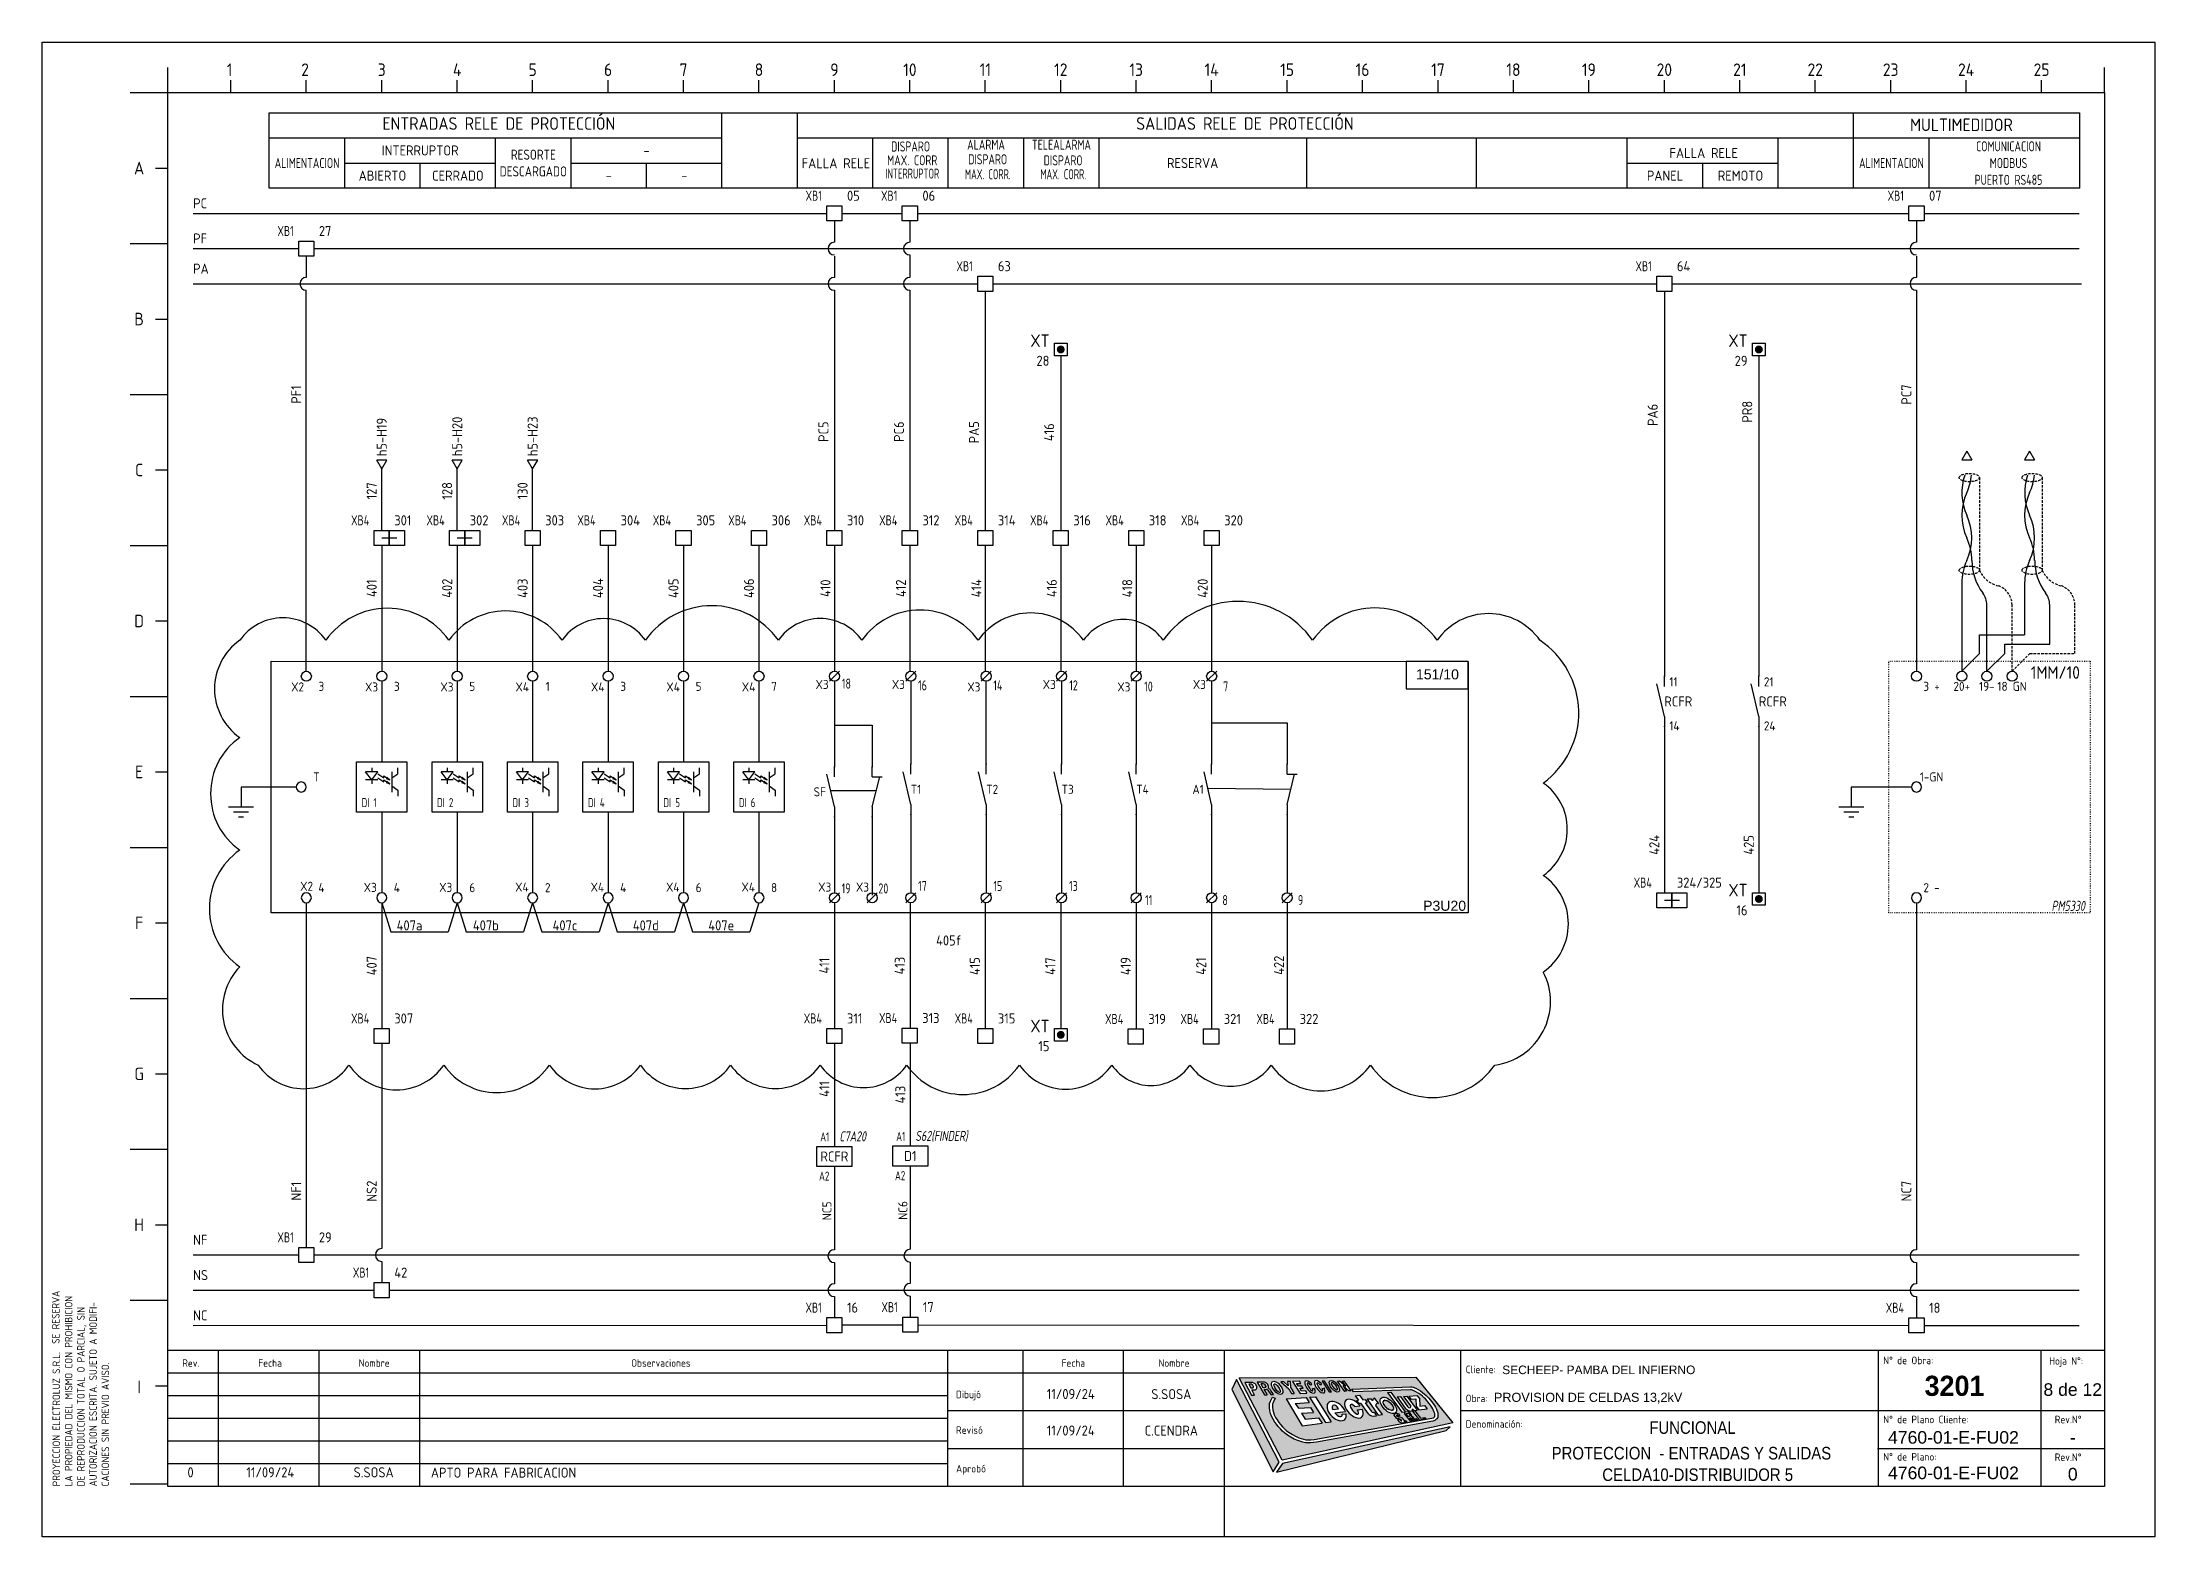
# Model space of a CAD drawing. Header units: millimetres. Extents: x 2272 to 7312, y -3839 to -3184.
# Drawn here: x 5211.5 to 5631.5, y -3492.6 to -3195.6 of the extents above; entities that cross this region are included whole.
import ezdxf
from ezdxf.enums import TextEntityAlignment as Align

# ---------------------------------------------------------------- set-up
doc = ezdxf.new("R2010")
doc.units = ezdxf.units.MM
doc.linetypes.add('DASHED', pattern=[0.75, 0.5, -0.25])
doc.linetypes.add('DOT', pattern=[0.25, 0, -0.25])
for name, color, linetype in [('AUXILIAR', 30, 'Continuous'), ('CABLES', 3, 'Continuous'), ('COTAS', 3, 'Continuous'), ('SYMS', 7, 'Continuous'), ('TAGS', 7, 'Continuous'), ('TERMS', 7, 'Continuous'), ('TEXTO', 3, 'Continuous'), ('TEXTOS', 3, 'Continuous'), ('TRAZOS', 4, 'DASHED')]:
    doc.layers.add(name, color=color, linetype=linetype)
doc.styles.add('ROMANS', font='isocp3.shx')
doc.styles.get("Standard").update_dxf_attribs({"font": 'arial.ttf'})
doc.styles.add('style1', font='arial.ttf', dxfattribs={"height": 1})
doc.styles.add('style2', font='romab___.ttf', dxfattribs={"height": 1})
doc.styles.add('WD_IEC', font='ISOCP2.shx', dxfattribs={"width": 0.9, "height": 4})

msp = doc.modelspace()

# ---------------------------------------------------------------- texts
at = {"char_height": 2, "attachment_point": 7, "style": 'ROMANS'}
for s, insert in [('PC', (5241.5, -3228.56)), ('PF', (5241.5, -3235.56)), ('PA', (5241.5, -3241.56)), ('NF', (5241.5, -3434.56)), ('NS', (5241.5, -3441.56)), ('NC', (5241.5, -3449.56))]:
    msp.add_mtext_dynamic_manual_height_columns(s, width=5.5849, gutter_width=10, heights=[0], dxfattribs=dict(at, insert=insert))
at = {"layer": 'CABLES', "char_height": 1.8, "attachment_point": 7, "rotation": 90, "style": 'ROMANS'}
for s, insert in [('NC5', (5368.41, -3429.66)), ('NC6', (5383.51, -3429.57))]:
    msp.add_mtext_dynamic_manual_height_columns(s, width=6.7539, gutter_width=9, heights=[0], dxfattribs=dict(at, insert=insert))
at = {"layer": 'COTAS', "char_height": 2.5, "attachment_point": 5, "style": 'ROMANS'}
for s, insert in [('{\\Fisocp|c0;ENTRADAS RELE DE PROTECCIÓN }', (5302.28, -3211.71)), ('{\\Fisocp|c0;SALIDAS RELE DE PROTECCIÓN }', (5450.61, -3211.71)), ('{\\Fisocp|c0;MULTIMEDIDOR}', (5593.07, -3211.96))]:
    msp.add_mtext_dynamic_manual_height_columns(s, width=360, gutter_width=10, heights=[0], dxfattribs=dict(at, insert=insert))
at = {"layer": 'TEXTO', "char_height": 2, "attachment_point": 5, "style": 'ROMANS'}
for s, width, insert in [('INTERRUPTOR', 30, (5286.64, -3217.06)), ('{\\W0.9;RESORTE\\PDESCARGADO}', 15, (5309.14, -3219.56)), ('-', 30, (5331.64, -3217.06)), ('FALLA RELE', 15, (5541.83, -3217.56)), ('{\\W0.8;COMUNICACION\\PMODBUS \\PPUERTO RS485}', 15, (5602.43, -3219.56)), ('{\\W0.8;ALIMENTACION }', 30.3343, (5264.14, -3219.56)), ('ABIERTO', 15, (5279.14, -3222.06)), ('CERRADO', 15, (5294.14, -3222.06)), ('FALLA RELE', 15, (5369.29, -3219.6)), ('RESERVA', 15, (5440.22, -3219.56)), ('PANEL', 15, (5534.14, -3222.06)), ('REMOTO', 15, (5549.14, -3222.06)), ('{\\W0.8;ALIMENTACION}', 15, (5579.14, -3219.56)), ('-', 15, (5324.14, -3222.06)), ('-', 15, (5339.14, -3222.06)), ('407a', 15, (5284.52, -3371.07)), ('407b', 15, (5299.7, -3371.07)), ('407c', 15, (5315.42, -3371.07)), ('407d', 15, (5331.5, -3371.07)), ('407e', 15, (5346.5, -3371.07)), ('405f', 15, (5391.74, -3374.06))]:
    msp.add_mtext_dynamic_manual_height_columns(s, width=width, gutter_width=10, heights=[0], dxfattribs=dict(at, insert=insert))
at = {"layer": 'TEXTO', "char_height": 2, "attachment_point": 5, "rotation": 90, "style": 'ROMANS'}
for s, width, gutter_width, insert in [('PF1', 15, 10, (5262, -3265.56)), ('PA6', 6.7539, 9, (5531.69, -3269.61)), ('PR8', 6.7539, 9, (5550.48, -3268.98)), ('PC7', 15, 10, (5582.13, -3265.56)), ('PC5', 6.7539, 9, (5366.82, -3272.94)), ('PC6', 6.7539, 9, (5381.82, -3272.94)), ('PA5', 6.7539, 9, (5396.75, -3273.06)), ('416', 6.7539, 9, (5411.69, -3273.06)), ('127', 15, 10, (5277, -3284.7)), ('128', 15, 10, (5292, -3284.7)), ('130', 15, 10, (5307, -3284.7)), ('401', 15, 10, (5277, -3304.06)), ('402', 15, 10, (5292, -3304.06)), ('403', 15, 10, (5307, -3304.06)), ('404', 15, 10, (5322, -3304.06)), ('405', 15, 10, (5337, -3304.06)), ('406', 15, 10, (5352, -3304.06)), ('410', 15, 10, (5367.22, -3304.06)), ('412', 15, 10, (5382.22, -3304.06)), ('414', 15, 10, (5397.22, -3304.06)), ('416', 15, 10, (5412.22, -3304.06)), ('418', 15, 10, (5427.22, -3304.06)), ('420', 15, 10, (5442.22, -3304.06)), ('424', 15, 10, (5532, -3355.06)), ('425', 15, 10, (5550.79, -3355.06)), ('407', 15, 10, (5277, -3379.06)), ('411', 15, 10, (5367, -3379.06)), ('413', 15, 10, (5382, -3379.06)), ('415', 15, 10, (5396.91, -3379.15)), ('417', 15, 10, (5411.91, -3379.15)), ('419', 15, 10, (5426.91, -3379.15)), ('421', 15, 10, (5441.91, -3379.15)), ('422', 15, 10, (5457.39, -3378.98)), ('411', 15, 10, (5367, -3403.56)), ('413', 15, 10, (5382.09, -3404.69)), ('NF1', 15, 10, (5262, -3423.87)), ('NS2', 15, 10, (5277, -3423.87)), ('NC7', 15, 10, (5582.13, -3423.87))]:
    msp.add_mtext_dynamic_manual_height_columns(s, width=width, gutter_width=gutter_width, heights=[0], dxfattribs=dict(at, insert=insert))
at = {"layer": 'TEXTO', "style": 'ROMANS', "oblique": 10, "width": 0.8}
msp.add_attdef('PM5330', text='PM820', height=2, dxfattribs=at).set_placement((5617.63, -3368.18), align=Align.RIGHT)
at = {"layer": 'TEXTOS', "style": 'ROMANS'}
for s, width, p in [('DISPARO', 0.8, (5384.14, -3217.27)), ('ALARMA', 0.8, (5399.14, -3216.92)), ('TELEALARMA', 0.8, (5414.14, -3216.92)), ('INTERRUPTOR', 0.7, (5384.49, -3222.65)), ('MAX. CORR', 0.8, (5384.47, -3220)), ('MAX. CORR.', 0.7, (5399.49, -3222.78)), ('DISPARO', 0.8, (5399.47, -3219.81)), ('MAX. CORR.', 0.7, (5414.49, -3222.78)), ('DISPARO', 0.8, (5414.47, -3220.02))]:
    msp.add_text(s, height=2, dxfattribs=dict(at, width=width)).set_placement(p, align=Align.CENTER)
at = {"layer": 'TEXTOS', "style": 'ROMANS', "width": 0.8}
for s, p in [('18', (5372.29, -3324.01)), ('16', (5387.39, -3324.36)), ('14', (5402.39, -3324.36)), ('12', (5417.39, -3324.36)), ('10', (5432.29, -3324.59)), ('7', (5447.29, -3324.59)), ('19', (5372.21, -3364.72)), ('20', (5379.71, -3364.72)), ('17', (5387.37, -3364.22)), ('15', (5402.37, -3364.22)), ('13', (5417.37, -3364.22)), ('11', (5432.21, -3367.04)), ('8', (5447.21, -3367.04)), ('9', (5462.21, -3367.04))]:
    msp.add_text(s, height=2, dxfattribs=at).set_placement(p, align=Align.RIGHT)
at = {"layer": 'TEXTOS', "style": 'ROMANS'}
for s, p in [('X2', (5260.99, -3324.56)), ('X3', (5275.67, -3324.58)), ('X3', (5290.67, -3324.58)), ('X4', (5305.59, -3324.58)), ('X4', (5320.59, -3324.58)), ('X4', (5335.59, -3324.58)), ('X4', (5350.59, -3324.58)), ('X3', (5365.25, -3324.08)), ('X3', (5380.42, -3324.08)), ('X3', (5395.42, -3324.58)), ('X3', (5410.42, -3324.08)), ('X3', (5425.25, -3324.58)), ('X3', (5440.26, -3324.08)), ('X2', (5262.78, -3364.18)), ('X3', (5275.42, -3364.41)), ('X3', (5290.42, -3364.41)), ('X4', (5305.52, -3364.35)), ('X4', (5320.52, -3364.35)), ('X4', (5335.52, -3364.35)), ('X4', (5350.52, -3364.35)), ('X3', (5365.77, -3364.35)), ('X3', (5373.27, -3364.35))]:
    msp.add_text(s, height=1.8, dxfattribs=at).set_placement(p)
at = {"layer": 'TEXTOS', "char_height": 2, "attachment_point": 1}
for s, insert in [('151/10', (5484.62, -3320.17)), ('P3U20', (5486.04, -3366.16))]:
    msp.add_mtext_dynamic_manual_height_columns(s, width=12.3272, gutter_width=10, heights=[0], dxfattribs=dict(at, insert=insert))
at = {"layer": 'TEXTOS', "char_height": 2, "attachment_point": 5, "style": 'ROMANS'}
for s, width, insert in [('0', 10.7021, (5240.99, -3479.76)), ('\\A1;11/09/24', 10.5263, (5256.84, -3479.76)), ('S.SOSA', 10.5263, (5277.39, -3479.76)), ('APTO PARA FABRICACION', 40.0316, (5303.22, -3479.82))]:
    msp.add_mtext_dynamic_manual_height_columns(s, width=width, gutter_width=10, heights=[0], dxfattribs=dict(at, insert=insert))

# ---------------------------------------------------------------- blocks, each defined once
blk = doc.blocks.new('TIERRA')
for p, q in [((147.5, 185.5), (152.5, 185.5)), ((148.5, 184.5), (151.5, 184.5)), ((149.5, 183.5), (150.5, 183.5))]:
    blk.add_line(p, q)
blk = doc.blocks.new('*U136')
blk.add_lwpolyline([(-1.5, 3), (1.5, 3), (1.5, 0), (-1.5, 0)], close=True)
at = {"style": 'ROMANS', "width": 0.8}
blk.add_attdef('XA', text='', height=2, dxfattribs=at).set_placement((-2.5, 4), align=Align.RIGHT)
at = {"layer": 'TEXTO', "style": 'ROMANS'}
blk.add_attdef('BORNE', (2.5, 4), '', height=2, dxfattribs=at)
blk = doc.blocks.new('*U137')
blk.add_lwpolyline([(-1.5, 3), (1.5, 3), (1.5, 0), (-1.5, 0)], close=True)
at = {"style": 'ROMANS', "width": 0.8}
blk.add_attdef('XA', text='', height=2, dxfattribs=at).set_placement((-2.5, 4), align=Align.RIGHT)
at = {"layer": 'TEXTO', "style": 'ROMANS'}
blk.add_attdef('BORNE', (2.5, 4), '', height=2, dxfattribs=at)
blk = doc.blocks.new('*U138')
blk.add_lwpolyline([(-1.5, 3), (1.5, 3), (1.5, 0), (-1.5, 0)], close=True)
at = {"style": 'ROMANS', "width": 0.8}
blk.add_attdef('XA', text='', height=2, dxfattribs=at).set_placement((-2.5, 4), align=Align.RIGHT)
at = {"layer": 'TEXTO', "style": 'ROMANS'}
blk.add_attdef('BORNE', (2.5, 4), '', height=2, dxfattribs=at)
blk = doc.blocks.new('*U139')
blk.add_lwpolyline([(-1.5, 3), (1.5, 3), (1.5, 0), (-1.5, 0)], close=True)
at = {"style": 'ROMANS', "width": 0.8}
blk.add_attdef('XA', text='', height=2, dxfattribs=at).set_placement((-2.5, 4), align=Align.RIGHT)
at = {"layer": 'TEXTO', "style": 'ROMANS'}
blk.add_attdef('BORNE', (2.5, 4), '', height=2, dxfattribs=at)
blk = doc.blocks.new('referencia horizontal')
for p, q in [((0, 1), (0, -1)), ((1.73, 0), (0, 1)), ((1.73, 0), (0, -1))]:
    blk.add_line(p, q)
at = {"style": 'ROMANS'}
blk.add_attdef('REFERENCIA_001', (1.43, -1), '', height=2, dxfattribs=at)
blk = doc.blocks.new('*U140')
blk.add_lwpolyline([(-1.5, 3), (1.5, 3), (1.5, 0), (-1.5, 0)], close=True)
at = {"style": 'ROMANS', "width": 0.8}
blk.add_attdef('XA', text='', height=2, dxfattribs=at).set_placement((-2.5, 4), align=Align.RIGHT)
at = {"layer": 'TEXTO', "style": 'ROMANS'}
blk.add_attdef('BORNE', (2.5, 4), '', height=2, dxfattribs=at)
blk = doc.blocks.new('*U141')
blk.add_lwpolyline([(-1.5, 3), (1.5, 3), (1.5, 0), (-1.5, 0)], close=True)
at = {"style": 'ROMANS', "width": 0.8}
blk.add_attdef('XA', text='', height=2, dxfattribs=at).set_placement((-2.5, 4), align=Align.RIGHT)
at = {"layer": 'TEXTO', "style": 'ROMANS'}
blk.add_attdef('BORNE', (2.5, 4), '', height=2, dxfattribs=at)
blk = doc.blocks.new('*U142')
blk.add_lwpolyline([(-1.5, 3), (1.5, 3), (1.5, 0), (-1.5, 0)], close=True)
at = {"style": 'ROMANS', "width": 0.8}
blk.add_attdef('XA', text='', height=2, dxfattribs=at).set_placement((-2.5, 4), align=Align.RIGHT)
at = {"layer": 'TEXTO', "style": 'ROMANS'}
blk.add_attdef('BORNE', (2.5, 4), '', height=2, dxfattribs=at)
blk = doc.blocks.new('MM')
at = {"layer": 'AUXILIAR', "linetype": 'DOT'}
blk.add_lwpolyline([(-10, 0), (30, 0), (30, -50), (-10, -50)], close=True, dxfattribs=at)
at = {"linetype": 'DOT', "style": 'ROMANS'}
blk.add_attdef('NOMBRE', text='', height=2, dxfattribs=at).set_placement((28, -2), align=Align.TOP_RIGHT)
blk = doc.blocks.new('*U143')
blk.add_circle((0, 0), 1)
at = {"linetype": 'DOT', "style": 'ROMANS'}
blk.add_attdef('IN1', text='', height=1.8, dxfattribs=at).set_placement((3, -2), align=Align.MIDDLE_CENTER)
blk = doc.blocks.new('*U118')
blk.add_circle((0, 0), 1)
at = {"linetype": 'DOT', "style": 'ROMANS'}
blk.add_attdef('IN1', text='', height=1.8, dxfattribs=at).set_placement((3, -2), align=Align.MIDDLE_CENTER)
blk = doc.blocks.new('*U119')
blk.add_lwpolyline([(-1.5, 3), (1.5, 3), (1.5, 0), (-1.5, 0)], close=True)
at = {"style": 'ROMANS', "width": 0.8}
blk.add_attdef('XA', text='', height=2, dxfattribs=at).set_placement((-2.5, 4), align=Align.RIGHT)
at = {"layer": 'TEXTO', "style": 'ROMANS'}
blk.add_attdef('BORNE', (2.5, 4), '', height=2, dxfattribs=at)
blk = doc.blocks.new('*U120')
blk.add_lwpolyline([(-1.5, 3), (1.5, 3), (1.5, 0), (-1.5, 0)], close=True)
at = {"style": 'ROMANS', "width": 0.8}
blk.add_attdef('XA', text='', height=2, dxfattribs=at).set_placement((-2.5, 4), align=Align.RIGHT)
at = {"layer": 'TEXTO', "style": 'ROMANS'}
blk.add_attdef('BORNE', (2.5, 4), '', height=2, dxfattribs=at)
blk = doc.blocks.new('*U121')
blk.add_circle((0, 0), 1)
at = {"linetype": 'DOT', "style": 'ROMANS'}
blk.add_attdef('IN1', text='', height=1.8, dxfattribs=at).set_placement((3, -2), align=Align.MIDDLE_CENTER)
blk = doc.blocks.new('ENTRADA RELE')
blk.add_circle((0, 0), 1)
at = {"linetype": 'DOT', "style": 'ROMANS'}
blk.add_attdef('IN1', text='', height=1.8, dxfattribs=at).set_placement((3, -2), align=Align.MIDDLE_CENTER)
blk = doc.blocks.new('*U122')
blk.add_lwpolyline([(-1.5, 3), (1.5, 3), (1.5, 0), (-1.5, 0)], close=True)
at = {"style": 'ROMANS', "width": 0.8}
blk.add_attdef('XA', text='', height=2, dxfattribs=at).set_placement((-2.5, 4), align=Align.RIGHT)
at = {"layer": 'TEXTO', "style": 'ROMANS'}
blk.add_attdef('BORNE', (2.5, 4), '', height=2, dxfattribs=at)
blk = doc.blocks.new('*U123')
blk.add_lwpolyline([(-1.5, 3), (1.5, 3), (1.5, 0), (-1.5, 0)], close=True)
at = {"style": 'ROMANS', "width": 0.8}
blk.add_attdef('XA', text='', height=2, dxfattribs=at).set_placement((-2.5, 4), align=Align.RIGHT)
at = {"layer": 'TEXTO', "style": 'ROMANS'}
blk.add_attdef('BORNE', (2.5, 4), '', height=2, dxfattribs=at)
blk = doc.blocks.new('*U124')
blk.add_lwpolyline([(-1.5, 3), (1.5, 3), (1.5, 0), (-1.5, 0)], close=True)
at = {"style": 'ROMANS', "width": 0.8}
blk.add_attdef('XA', text='', height=2, dxfattribs=at).set_placement((-2.5, 4), align=Align.RIGHT)
at = {"layer": 'TEXTO', "style": 'ROMANS'}
blk.add_attdef('BORNE', (2.5, 4), '', height=2, dxfattribs=at)
blk = doc.blocks.new('*U125')
blk.add_lwpolyline([(-1.5, 3), (1.5, 3), (1.5, 0), (-1.5, 0)], close=True)
at = {"style": 'ROMANS', "width": 0.8}
blk.add_attdef('XA', text='', height=2, dxfattribs=at).set_placement((-2.5, 4), align=Align.RIGHT)
at = {"layer": 'TEXTO', "style": 'ROMANS'}
blk.add_attdef('BORNE', (2.5, 4), '', height=2, dxfattribs=at)
blk = doc.blocks.new('*U126')
blk.add_lwpolyline([(-1.5, 3), (1.5, 3), (1.5, 0), (-1.5, 0)], close=True)
at = {"style": 'ROMANS', "width": 0.8}
blk.add_attdef('XA', text='', height=2, dxfattribs=at).set_placement((-2.5, 4), align=Align.RIGHT)
at = {"layer": 'TEXTO', "style": 'ROMANS'}
blk.add_attdef('BORNE', (2.5, 4), '', height=2, dxfattribs=at)
blk = doc.blocks.new('*U127')
blk.add_lwpolyline([(-1.5, 3), (1.5, 3), (1.5, 0), (-1.5, 0)], close=True)
at = {"style": 'ROMANS', "width": 0.8}
blk.add_attdef('XA', text='', height=2, dxfattribs=at).set_placement((-2.5, 4), align=Align.RIGHT)
at = {"layer": 'TEXTO', "style": 'ROMANS'}
blk.add_attdef('BORNE', (2.5, 4), '', height=2, dxfattribs=at)
blk = doc.blocks.new('*U128')
blk.add_lwpolyline([(-1.5, 3), (1.5, 3), (1.5, 0), (-1.5, 0)], close=True)
at = {"style": 'ROMANS', "width": 0.8}
blk.add_attdef('XA', text='', height=2, dxfattribs=at).set_placement((-2.5, 4), align=Align.RIGHT)
at = {"layer": 'TEXTO', "style": 'ROMANS'}
blk.add_attdef('BORNE', (2.5, 4), '', height=2, dxfattribs=at)
blk = doc.blocks.new('VT0001')
for p, q in [((-1.25, -1.25), (-1.25, 1.25)), ((-1.25, 1.25), (1.25, 1.25)), ((1.25, 1.25), (1.25, -1.25)), ((1.25, -1.25), (-1.25, -1.25))]:
    blk.add_line(p, q)
at = {"style": 'WD_IEC'}
for tag, p in [('INST', (-2.25, 6.5)), ('LOC', (-2.25, 3.5)), ('DESC1', (-2.25, -6.25)), ('DESC2', (-2.25, -9.25)), ('DESC3', (-2.25, -12.25))]:
    blk.add_attdef(tag, text='', height=2.5, dxfattribs=at).set_placement(p, align=Align.RIGHT)
at = {"style": 'WD_IEC', "flags": 1}
for tag, p, height in [('ASSYCODE', (2.75, 10.75), 1), ('CATDESC', (2.75, 9.25), 1), ('MFG', (2.75, 7.25), 1.5), ('CAT', (2.75, 4.75), 1.5), ('X4PIN01', (-1.25, 1), 0.25), ('X4TERM01', (-1.25, 0), 0.25), ('X4TERMDESC01', (-1.25, 0.5), 0.4), ('STRIPSEQ', (0, 0), 0.025), ('X2PIN01', (0, 2.25), 0.25), ('X2TERM01', (0, 1.25), 0.25), ('X8PIN01', (0, -0.25), 0.25), ('X2TERMDESC01', (0, 1.75), 0.4), ('X1PIN01', (1.25, 1), 0.25), ('X1TERM01', (1.25, 0), 0.25), ('X1TERMDESC01', (1.25, 0.5), 0.4), ('LINKTERM', (0, -0.04), 0.025), ('X8TERM01', (0, -1.25), 0.25), ('X8TERMDESC01', (0, -0.75), 0.4)]:
    blk.add_attdef(tag, p, '', height=height, dxfattribs=at)
at = {"style": 'WD_IEC', "flags": 8}
for tag, height, p in [('TAGSTRIP', 2.5, (-2.25, 0.5)), ('TERM01', 2, (-2.25, -3.25))]:
    blk.add_attdef(tag, text='', height=height, dxfattribs=at).set_placement(p, align=Align.RIGHT)
blk = doc.blocks.new('*U129')
blk.add_lwpolyline([(-1.5, 3), (1.5, 3), (1.5, 0), (-1.5, 0)], close=True)
at = {"style": 'ROMANS', "width": 0.8}
blk.add_attdef('XA', text='', height=2, dxfattribs=at).set_placement((-2.5, 4), align=Align.RIGHT)
at = {"layer": 'TEXTO', "style": 'ROMANS'}
blk.add_attdef('BORNE', (2.5, 4), '', height=2, dxfattribs=at)
blk = doc.blocks.new('*U130')
blk.add_lwpolyline([(-1.5, 3), (1.5, 3), (1.5, 0), (-1.5, 0)], close=True)
at = {"style": 'ROMANS', "width": 0.8}
blk.add_attdef('XA', text='', height=2, dxfattribs=at).set_placement((-2.5, 4), align=Align.RIGHT)
at = {"layer": 'TEXTO', "style": 'ROMANS'}
blk.add_attdef('BORNE', (2.5, 4), '', height=2, dxfattribs=at)
blk = doc.blocks.new('*U131')
blk.add_lwpolyline([(-1.5, 3), (1.5, 3), (1.5, 0), (-1.5, 0)], close=True)
at = {"style": 'ROMANS', "width": 0.8}
blk.add_attdef('XA', text='', height=2, dxfattribs=at).set_placement((-2.5, 4), align=Align.RIGHT)
at = {"layer": 'TEXTO', "style": 'ROMANS'}
blk.add_attdef('BORNE', (2.5, 4), '', height=2, dxfattribs=at)
blk = doc.blocks.new('*U132')
blk.add_lwpolyline([(-3.5, 0), (-3.5, 4), (3.5, 4), (3.5, 0)], close=True)
at = {"style": 'ROMANS', "width": 0.8}
blk.add_attdef('A1', text='', height=1.8, dxfattribs=at).set_placement((-1, 5), align=Align.RIGHT)
at = {"style": 'ROMANS'}
blk.add_attdef('NOMBRE', text='', height=2, dxfattribs=at).set_placement((0, 2), align=Align.MIDDLE_CENTER)
at = {"style": 'ROMANS', "width": 0.8}
blk.add_attdef('A2', text='', height=1.8, dxfattribs=at).set_placement((-1, -1), align=Align.TOP_RIGHT)
at = {"layer": 'TEXTO', "style": 'ROMANS', "oblique": 10, "width": 0.8}
blk.add_attdef('MODELO', (1, 5), '', height=2, dxfattribs=at)
blk = doc.blocks.new('*U133')
blk.add_lwpolyline([(-1.5, 3), (1.5, 3), (1.5, 0), (-1.5, 0)], close=True)
at = {"style": 'ROMANS', "width": 0.8}
blk.add_attdef('XA', text='', height=2, dxfattribs=at).set_placement((-2.5, 4), align=Align.RIGHT)
at = {"layer": 'TEXTO', "style": 'ROMANS'}
blk.add_attdef('BORNE', (2.5, 4), '', height=2, dxfattribs=at)
blk = doc.blocks.new('*U134')
blk.add_lwpolyline([(-1.5, 3), (1.5, 3), (1.5, 0), (-1.5, 0)], close=True)
at = {"style": 'ROMANS', "width": 0.8}
blk.add_attdef('XA', text='', height=2, dxfattribs=at).set_placement((-2.5, 4), align=Align.RIGHT)
at = {"layer": 'TEXTO', "style": 'ROMANS'}
blk.add_attdef('BORNE', (2.5, 4), '', height=2, dxfattribs=at)
blk = doc.blocks.new('CASV')
at = {"linetype": 'Continuous'}
for p, q in [((0, -2), (0, 0)), ((0, -8), (-1.5, -1.5)), ((0, -8), (0, -10))]:
    blk.add_line(p, q, dxfattribs=at)
for p in [(0, 0), (0, -10)]:
    blk.add_point(p, dxfattribs=at)
at = {"linetype": 'Continuous', "style": 'ROMANS'}
for tag, height, p in [('NOMBRE', 2, (0, -5)), ('X1', 1.8, (1, -2)), ('X2', 1.8, (1, -8))]:
    blk.add_attdef(tag, text='', height=height, dxfattribs=at).set_placement(p, align=Align.MIDDLE_LEFT)
blk = doc.blocks.new('*U144')
blk.add_lwpolyline([(-1.5, 3), (1.5, 3), (1.5, 0), (-1.5, 0)], close=True)
at = {"style": 'ROMANS', "width": 0.8}
blk.add_attdef('XA', text='', height=2, dxfattribs=at).set_placement((-2.5, 4), align=Align.RIGHT)
at = {"layer": 'TEXTO', "style": 'ROMANS'}
blk.add_attdef('BORNE', (2.5, 4), '', height=2, dxfattribs=at)
blk = doc.blocks.new('*U145')
blk.add_lwpolyline([(-1.5, 3), (1.5, 3), (1.5, 0), (-1.5, 0)], close=True)
at = {"style": 'ROMANS', "width": 0.8}
blk.add_attdef('XA', text='', height=2, dxfattribs=at).set_placement((-2.5, 4), align=Align.RIGHT)
at = {"layer": 'TEXTO', "style": 'ROMANS'}
blk.add_attdef('BORNE', (2.5, 4), '', height=2, dxfattribs=at)
blk = doc.blocks.new('*U146')
blk.add_lwpolyline([(-1.5, 3), (1.5, 3), (1.5, 0), (-1.5, 0)], close=True)
at = {"style": 'ROMANS', "width": 0.8}
blk.add_attdef('XA', text='', height=2, dxfattribs=at).set_placement((-2.5, 4), align=Align.RIGHT)
at = {"layer": 'TEXTO', "style": 'ROMANS'}
blk.add_attdef('BORNE', (2.5, 4), '', height=2, dxfattribs=at)
blk = doc.blocks.new('*U147')
blk.add_lwpolyline([(-1.5, 3), (1.5, 3), (1.5, 0), (-1.5, 0)], close=True)
at = {"style": 'ROMANS', "width": 0.8}
blk.add_attdef('XA', text='', height=2, dxfattribs=at).set_placement((-2.5, 4), align=Align.RIGHT)
at = {"layer": 'TEXTO', "style": 'ROMANS'}
blk.add_attdef('BORNE', (2.5, 4), '', height=2, dxfattribs=at)
blk = doc.blocks.new('*U148')
blk.add_lwpolyline([(-1.5, 3), (1.5, 3), (1.5, 0), (-1.5, 0)], close=True)
at = {"style": 'ROMANS', "width": 0.8}
blk.add_attdef('XA', text='', height=2, dxfattribs=at).set_placement((-2.5, 4), align=Align.RIGHT)
at = {"layer": 'TEXTO', "style": 'ROMANS'}
blk.add_attdef('BORNE', (2.5, 4), '', height=2, dxfattribs=at)
blk = doc.blocks.new('*U149')
blk.add_lwpolyline([(-1.5, 3), (1.5, 3), (1.5, 0), (-1.5, 0)], close=True)
at = {"style": 'ROMANS', "width": 0.8}
blk.add_attdef('XA', text='', height=2, dxfattribs=at).set_placement((-2.5, 4), align=Align.RIGHT)
at = {"layer": 'TEXTO', "style": 'ROMANS'}
blk.add_attdef('BORNE', (2.5, 4), '', height=2, dxfattribs=at)
blk = doc.blocks.new('*U150')
blk.add_lwpolyline([(-1.5, 3), (1.5, 3), (1.5, 0), (-1.5, 0)], close=True)
at = {"style": 'ROMANS', "width": 0.8}
blk.add_attdef('XA', text='', height=2, dxfattribs=at).set_placement((-2.5, 4), align=Align.RIGHT)
at = {"layer": 'TEXTO', "style": 'ROMANS'}
blk.add_attdef('BORNE', (2.5, 4), '', height=2, dxfattribs=at)
blk = doc.blocks.new('*U154')
blk.add_lwpolyline([(-3.5, 0), (-3.5, 4), (3.5, 4), (3.5, 0)], close=True)
at = {"style": 'ROMANS', "width": 0.8}
blk.add_attdef('A1', text='', height=1.8, dxfattribs=at).set_placement((-1, 5), align=Align.RIGHT)
at = {"style": 'ROMANS'}
blk.add_attdef('NOMBRE', text='', height=2, dxfattribs=at).set_placement((0, 2), align=Align.MIDDLE_CENTER)
at = {"style": 'ROMANS', "width": 0.8}
blk.add_attdef('A2', text='', height=1.8, dxfattribs=at).set_placement((-1, -1), align=Align.TOP_RIGHT)
at = {"layer": 'TEXTO', "style": 'ROMANS', "oblique": 10, "width": 0.8}
blk.add_attdef('MODELO', (1, 5), '', height=2, dxfattribs=at)
blk = doc.blocks.new('*U153')
blk.add_lwpolyline([(-1.5, 3), (1.5, 3), (1.5, 0), (-1.5, 0)], close=True)
at = {"style": 'ROMANS', "width": 0.8}
blk.add_attdef('XA', text='', height=2, dxfattribs=at).set_placement((-2.5, 4), align=Align.RIGHT)
at = {"layer": 'TEXTO', "style": 'ROMANS'}
blk.add_attdef('BORNE', (2.5, 4), '', height=2, dxfattribs=at)
blk = doc.blocks.new('LOGO_CARTEL')
h = blk.add_hatch(color=256)
h.paths.add_polyline_path([(185.45, 255.61), (178.1, 264.69), (142.97, 264.57), (151.52, 248.23)])
h.paths.add_polyline_path([(153.24, 252.79), (152.6, 253.2), (152.04, 253.59), (151.59, 254), (151.16, 254.44), (150.71, 254.89), (150.36, 255.38), (150, 255.89), (149.7, 256.4), (149.42, 256.99), (149.2, 257.49), (149.06, 258.04), (148.97, 258.73), (149.01, 259.5), (149.17, 259.93), (149.57, 260.73), (150.14, 260.51), (149.72, 259.7), (149.61, 259.38), (149.57, 258.75), (149.65, 258.15), (149.77, 257.68), (149.96, 257.23), (150.22, 256.69), (150.51, 256.22), (150.85, 255.73), (151.17, 255.28), (151.59, 254.86), (152.01, 254.43), (152.41, 254.06), (152.94, 253.7), (153.55, 253.3), (154.16, 252.96), (154.86, 252.68), (155.76, 252.4), (156.22, 252.29), (156.72, 252.29), (157.23, 252.29), (157.9, 252.35), (181.25, 256.56), (181.54, 256.63, 0.142238), (181.69, 256.72), (181.75, 256.78), (181.85, 256.93), (181.87, 257.15), (181.85, 257.48), (181.76, 257.75), (181.62, 258.12), (181.46, 258.44), (181.28, 258.77), (180.99, 259.18), (180.75, 259.51), (180.5, 259.82), (180.25, 260.11), (179.99, 260.39), (179.75, 260.61), (179.41, 260.91), (179.09, 261.18), (178.67, 261.47), (178.25, 261.74), (177.83, 261.95), (177.41, 262.15, 0.119777), (177.04, 262.22), (165.67, 261.78), (165.38, 262.34), (177.06, 262.79, -0.106118), (177.56, 262.71), (178.08, 262.5), (178.54, 262.27), (179.01, 261.97), (179.45, 261.65), (179.8, 261.36), (180.16, 261.06), (180.41, 260.81), (180.69, 260.51), (180.96, 260.2), (181.23, 259.88), (181.48, 259.53), (181.79, 259.09), (181.99, 258.72), (182.17, 258.36), (182.32, 257.95), (182.45, 257.61), (182.47, 257.15), (182.44, 256.72), (182.21, 256.4), (182.16, 256.34, -0.158957), (181.5, 255.99), (158.33, 251.77), (157.76, 251.7), (157.15, 251.65), (156.53, 251.65), (156.14, 251.69), (155.6, 251.82), (154.66, 252.11), (153.9, 252.42)], flags=16)
h.paths.add_polyline_path([(155.5, 255.05), (152.28, 260.4), (156.26, 260.66), (156.88, 259.68), (154.12, 259.51), (154.74, 258.54), (157.14, 258.69), (157.76, 257.71), (155.36, 257.56), (156.11, 256.37), (158.75, 256.64), (159.47, 255.59)], flags=16)
h.paths.add_polyline_path([(160.16, 255.69), (156.98, 260.71), (158.15, 260.78), (161.28, 255.84)], flags=16)
edge = h.paths.add_edge_path(flags=16)
edge.add_ellipse((162.35, 257.98), major_axis=(-1.64, 1.65), ratio=0.605135, start_angle=237.0675, end_angle=582.4213, ccw=False)
edge.add_line((164.08, 257.92), (161.98, 257.63))
edge.add_ellipse((162.5, 257.93), major_axis=(-0.835, 0.984), ratio=0.458058, start_angle=84.9809, end_angle=214.0434)
edge.add_line((163.44, 257.33), (164.24, 257.43))
edge = h.paths.add_edge_path(flags=16)
edge.add_ellipse((150.51, 262.59), major_axis=(-0.96, 1.21), ratio=0.506682, start_angle=0, end_angle=360)
h.paths.add_polyline_path([(152.82, 262.37), (151.28, 263.79), (151.84, 263.81), (152.71, 263.01), (152.6, 263.83), (153.16, 263.85), (153.26, 262.57), (153.91, 261.46), (153.36, 261.45)], flags=16)
edge = h.paths.add_edge_path(flags=16)
edge.add_line((149.79, 261.28), (149.25, 261.25))
edge.add_line((149.25, 261.25), (148.66, 262.12))
edge.add_arc((148.33, 261.89), 0.401, 34.397, 90)
edge.add_line((148.33, 262.29), (147.89, 262.29))
edge.add_line((147.89, 262.29), (148.52, 261.21))
edge.add_line((148.52, 261.21), (148, 261.18))
edge.add_line((148, 261.18), (146.55, 263.69))
edge.add_line((146.55, 263.69), (148, 263.71))
edge.add_ellipse((148.13, 262.98), major_axis=(-0.502, 0.634), ratio=0.71837, start_angle=323.3523, end_angle=323.3684)
edge.add_ellipse((148.13, 262.98), major_axis=(-0.502, 0.634), ratio=0.71837, start_angle=199.3138, end_angle=323.3523, ccw=False)
edge.add_arc((148.34, 261.53), 1.06, 33.6731, 67.0847, ccw=False)
edge.add_line((149.22, 262.12), (149.79, 261.28))
h.paths.add_polyline_path([(155.12, 261.5), (153.56, 263.87), (154.96, 263.92), (155.24, 263.48), (154.4, 263.45), (154.75, 262.93), (155.44, 262.95), (155.7, 262.56), (155.01, 262.54), (155.39, 261.96), (156.22, 261.99), (156.44, 261.52)], flags=16)
edge = h.paths.add_edge_path(flags=0)
edge.add_ellipse((150.52, 262.53), major_axis=(-0.594, 0.856), ratio=0.330901, start_angle=0, end_angle=360)
edge = h.paths.add_edge_path(flags=0)
edge.add_ellipse((162.11, 258.41), major_axis=(-0.541, 0.637), ratio=0.636404, start_angle=243.4125, end_angle=432.3454, ccw=False)
edge.add_line((162.72, 258.43), (161.56, 258.27))
edge = h.paths.add_edge_path(flags=16)
edge.add_ellipse((157.04, 262.78), major_axis=(-0.93, 1.17), ratio=0.425735, start_angle=282.572, end_angle=593.9609, ccw=False)
edge.add_arc((156.93, 263.1), 0.509, 16.5743, 39.0238, ccw=False)
edge.add_line((157.42, 263.24), (157.07, 263.19))
edge.add_ellipse((157.08, 262.76), major_axis=(-0.543, 0.779), ratio=0.27429, start_angle=292.4474, end_angle=595.3057)
edge.add_line((157.56, 262.44), (157.87, 262.48))
edge.add_arc((157.89, 262.37), 0.115, 14.4162, 97.6608, ccw=False)
h.paths.add_polyline_path([(146.03, 261.16), (145.44, 261.16), (144.1, 263.68), (145.5, 263.68), (145.55, 263.66), (145.66, 263.63), (145.78, 263.6), (145.9, 263.54), (146.01, 263.48), (146.13, 263.38), (146.25, 263.27), (146.33, 263.14), (146.38, 263.02), (146.45, 262.91), (146.49, 262.79), (146.49, 262.67), (146.49, 262.56), (146.45, 262.44), (146.36, 262.32), (146.25, 262.25), (146.12, 262.22), (145.47, 262.22)], flags=16)
edge = h.paths.add_edge_path(flags=16)
edge.add_ellipse((158.97, 262.81), major_axis=(-0.93, 1.17), ratio=0.425735, start_angle=282.572, end_angle=593.9609, ccw=False)
edge.add_arc((158.86, 263.13), 0.509, 16.5743, 39.0238, ccw=False)
edge.add_line((159.35, 263.28), (159, 263.23))
edge.add_ellipse((159.01, 262.8), major_axis=(-0.543, 0.779), ratio=0.27429, start_angle=292.4474, end_angle=595.3057)
edge.add_line((159.49, 262.48), (159.8, 262.52))
edge.add_arc((159.81, 262.4), 0.115, 14.4162, 97.6608, ccw=False)
h.paths.add_polyline_path([(148.04, 262.64), (147.69, 262.64), (147.25, 263.39), (147.77, 263.39, -0.267537), (148.12, 263.19), (148.24, 262.98, -0.577864)], flags=0)
h.paths.add_polyline_path([(160.86, 261.81), (159.45, 263.92), (159.91, 263.93), (161.32, 261.82)], flags=16)
h.paths.add_polyline_path([(145.7, 262.59), (145.65, 262.58), (145.28, 262.58), (144.88, 263.32), (145.38, 263.32), (145.46, 263.31), (145.52, 263.28), (145.56, 263.22), (145.62, 263.16), (145.66, 263.1), (145.7, 263.04), (145.73, 262.98), (145.77, 262.92), (145.79, 262.86), (145.8, 262.8), (145.8, 262.75), (145.8, 262.69), (145.76, 262.63)], flags=0)
edge = h.paths.add_edge_path(flags=16)
edge.add_ellipse((165.77, 258.46), major_axis=(-1.6, 1.64), ratio=0.559918, start_angle=258.3206, end_angle=598.3068, ccw=False)
edge.add_line((166.99, 259.01), (165.99, 258.88))
edge.add_ellipse((165.89, 258.32), major_axis=(-0.759, 0.923), ratio=0.373274, start_angle=287.7931, end_angle=608.3)
edge.add_line((166.49, 258.25), (167.39, 258.37))
edge = h.paths.add_edge_path(flags=16)
edge.add_ellipse((161.89, 262.91), major_axis=(-0.86, 1.08), ratio=0.489465, start_angle=0, end_angle=360)
edge = h.paths.add_edge_path(flags=0)
edge.add_ellipse((161.9, 262.93), major_axis=(-0.54, 0.779), ratio=0.302309, start_angle=0, end_angle=360)
h.paths.add_polyline_path([(163.97, 261.87), (162.55, 263.93), (162.91, 263.99), (164.17, 262.91), (163.46, 263.93), (163.81, 263.99), (165.16, 262.03), (164.79, 261.99), (163.56, 263.06), (164.34, 261.93)], flags=16)
h.paths.add_polyline_path([(166.28, 260.11), (166.69, 260.15), (166.05, 261.02), (166.92, 261.13), (167.57, 260.23), (168, 260.27), (168.43, 259.68), (168, 259.64), (169.24, 257.93, 0.24674), (169.66, 257.73), (169.81, 257.73), (170.29, 257.06), (169.83, 257, -0.300023), (168.56, 257.57), (167.12, 259.56), (166.71, 259.52)], flags=16)
edge = h.paths.add_edge_path(flags=16)
edge.add_line((168.39, 260.33), (169.25, 260.37))
edge.add_line((169.25, 260.37), (169.47, 260.07))
edge.add_arc((169.5, 260.09), 0.03, 215.486, 361.1088)
edge.add_arc((169.97, 260.09), 0.441, 104.8395, 181.1088, ccw=False)
edge.add_arc((169.88, 260.42), 0.1, 35.486, 104.8395, ccw=False)
edge.add_line((169.96, 260.48), (170.64, 259.54))
edge.add_arc((170.61, 259.52), 0.03, -113.2047, 35.486, ccw=False)
edge.add_ellipse((170.5, 259.16), major_axis=(-0.242, 0.291), ratio=0.873543, start_angle=300.2982, end_angle=425.9015)
edge.add_line((170.17, 259.09), (171.46, 257.28))
edge.add_line((171.46, 257.28), (170.63, 257.19))
edge.add_line((170.63, 257.19), (168.39, 260.33))
edge = h.paths.add_edge_path(flags=16)
edge.add_ellipse((172.62, 259.1), major_axis=(-1.43, 1.46), ratio=0.516133, start_angle=0, end_angle=360)
h.paths.add_polyline_path([(171.68, 259.27), (171.76, 259.4), (171.6, 259.47), (171.69, 259.58), (171.56, 259.68), (171.67, 259.77), (171.59, 259.92), (171.73, 259.95), (171.76, 260.12), (171.89, 260.06), (172.01, 260.18), (172.09, 260.06), (172.23, 260.15), (172.28, 260.01), (172.44, 260.07), (172.45, 259.94), (172.61, 259.98), (172.62, 259.84), (172.78, 259.87), (172.78, 259.73), (172.94, 259.74), (172.92, 259.6), (173.09, 259.61), (173.06, 259.47), (173.23, 259.46), (173.19, 259.32), (173.36, 259.31), (173.31, 259.17), (173.48, 259.14), (173.42, 259.01), (173.58, 258.96), (173.5, 258.83), (173.66, 258.76), (173.57, 258.65), (173.7, 258.55), (173.59, 258.46), (173.67, 258.31), (173.53, 258.27), (173.5, 258.11), (173.37, 258.17), (173.25, 258.05), (173.18, 258.17), (173.03, 258.08), (172.99, 258.22), (172.83, 258.15), (172.81, 258.29), (172.65, 258.25), (172.65, 258.4), (172.48, 258.36), (172.49, 258.51), (172.32, 258.49), (172.34, 258.63), (172.17, 258.62), (172.2, 258.77), (172.03, 258.77), (172.07, 258.91), (171.9, 258.93), (171.95, 259.06), (171.78, 259.09), (171.85, 259.22)], flags=0)
h.paths.add_polyline_path([(173.8, 257.15), (173.83, 257.39), (174.08, 257.52), (174.22, 257.54), (174.38, 257.51), (174.52, 257.49), (174.64, 257.41), (174.94, 257.06), (174.62, 256.96), (174.52, 257.09), (174.42, 257.15), (174.34, 257.19), (174.28, 257.17), (174.25, 257.15), (174.25, 257.08), (174.38, 256.93), (174.59, 256.86), (174.75, 256.82), (175.08, 256.76), (175.21, 256.71), (175.3, 256.64), (175.79, 256.07), (175.77, 255.8), (175.68, 255.64), (175.46, 255.6), (175.2, 255.64), (174.92, 255.74), (174.52, 256.25), (174.86, 256.37), (175.15, 256.02), (175.18, 256.01), (175.27, 256.02), (175.28, 256.06), (175.27, 256.13), (175.23, 256.18), (175.13, 256.27), (175.01, 256.37), (174.92, 256.39), (174.75, 256.41), (174.58, 256.42), (174.44, 256.44), (174.31, 256.51)], flags=16)
h.paths.add_polyline_path([(172.44, 261.7), (173.1, 261.74), (175.97, 257.84), (175.34, 257.75)], flags=16)
h.paths.add_polyline_path([(175.82, 256), (176.1, 256.04), (176.35, 255.76), (176.07, 255.71)], flags=16)
h.paths.add_polyline_path([(174.35, 260.81), (175.02, 260.85), (176.44, 258.91), (176.66, 258.7), (176.89, 258.64), (177.04, 258.67), (177.08, 258.79), (177.09, 258.95), (175.66, 260.89), (176.33, 260.93), (178.37, 258.16), (177.73, 258.07), (177.45, 258.45), (177.45, 258.19), (177.37, 258.02), (177.04, 257.98), (176.65, 258.07), (176.33, 258.29), (176, 258.56)], flags=16)
h.paths.add_polyline_path([(175.86, 257.46), (175.87, 257.65), (175.97, 257.76), (176.36, 257.81), (176.67, 257.74), (176.9, 257.63), (177.21, 257.23, -0.277461), (177.23, 257.02), (177.18, 256.92), (177.38, 256.89, -0.202512), (177.52, 256.81), (178.08, 256.06), (177.7, 255.99), (177.25, 256.6, 0.26962), (177.06, 256.68), (176.89, 256.65), (177.42, 255.94), (177.05, 255.88)], flags=16)
h.paths.add_polyline_path([(176.13, 257.49), (176.53, 257.55, -0.26962), (176.72, 257.47), (176.89, 257.24, -0.575274), (176.75, 256.93), (176.57, 256.9)], flags=0)
h.paths.add_polyline_path([(177.52, 257.95), (177.9, 258), (179.04, 256.57), (179.49, 256.63), (179.74, 256.34), (178.92, 256.2)], flags=16)
h.paths.add_polyline_path([(177.94, 256.38), (178.22, 256.42), (178.47, 256.14), (178.2, 256.09)], flags=16)
h.paths.add_polyline_path([(176.67, 260.96), (178.34, 261.06), (178.8, 260.51), (178.9, 258.96), (179.83, 259.09), (180.32, 258.42), (178.69, 258.2), (178.16, 258.94), (178.07, 260.43), (177.11, 260.36)], flags=16)
h.paths.add_polyline_path([(179.59, 256.66), (179.87, 256.7), (180.12, 256.42), (179.85, 256.37)], flags=16)
h = blk.add_hatch(color=256)
h.paths.add_polyline_path([(142.47, 264.28), (141.49, 262.24), (149.7, 245.92), (150.94, 247.81)])
h.paths.add_polyline_path([(184.11, 254.12), (184.93, 254.82), (151.56, 247.54), (150.39, 245.86)])
at = {"color": 7}
for p, q in [((147.89, 262.29), (148.52, 261.21)), ((147.89, 262.29), (148.33, 262.29)), ((147.99, 261.18), (148.52, 261.21)), ((148.66, 262.12), (149.25, 261.25)), ((149.25, 261.25), (149.79, 261.28)), ((152.28, 260.4), (156.26, 260.66)), ((152.28, 260.4), (155.5, 255.05)), ((153.26, 262.58), (153.91, 261.46)), ((153.35, 261.45), (153.91, 261.46)), ((156.26, 260.66), (156.88, 259.68)), ((156.98, 260.71), (158.15, 260.78)), ((156.98, 260.71), (160.16, 255.69)), ((157.07, 263.19), (157.42, 263.24)), ((158.15, 260.78), (161.28, 255.84)), ((159.49, 262.48), (159.8, 262.52)), ((166.05, 261.02), (166.92, 261.13)), ((166.05, 261.02), (166.69, 260.15)), ((166.92, 261.13), (167.57, 260.23)), ((172.44, 261.7), (173.1, 261.74)), ((172.44, 261.7), (175.34, 257.75)), ((173.1, 261.74), (175.97, 257.84)), ((174.35, 260.81), (175.02, 260.85)), ((174.35, 260.81), (176, 258.56)), ((175.02, 260.85), (176.44, 258.91)), ((175.66, 260.89), (176.33, 260.93)), ((175.66, 260.89), (177.09, 258.95)), ((176.33, 260.93), (178.37, 258.16)), ((176.67, 260.96), (178.34, 261.06)), ((176.67, 260.96), (177.11, 260.36)), ((177.11, 260.36), (178.07, 260.43)), ((178.07, 260.43), (178.16, 258.94)), ((178.8, 260.51), (178.34, 261.06)), ((178.8, 260.51), (178.9, 258.96)), ((154.12, 259.51), (156.88, 259.68)), ((154.12, 259.51), (154.74, 258.54)), ((154.74, 258.54), (157.14, 258.69)), ((155.36, 257.56), (157.76, 257.71)), ((155.36, 257.56), (156.11, 256.37)), ((156.11, 256.37), (158.75, 256.64)), ((157.14, 258.69), (157.76, 257.71)), ((158.75, 256.64), (159.47, 255.59)), ((161.56, 258.27), (162.72, 258.43)), ((161.98, 257.63), (164.08, 257.92)), ((163.44, 257.33), (164.24, 257.43)), ((165.99, 258.88), (166.99, 259.01)), ((166.28, 260.11), (166.69, 260.15)), ((166.28, 260.11), (166.71, 259.52)), ((166.49, 258.25), (167.39, 258.37)), ((166.71, 259.52), (167.12, 259.56)), ((167.12, 259.56), (168.64, 257.45)), ((167.57, 260.23), (168, 260.27)), ((168, 260.27), (168.43, 259.68)), ((168, 259.64), (168.43, 259.68)), ((168, 259.64), (169.24, 257.93)), ((169.66, 257.73), (169.81, 257.73)), ((169.76, 256.99), (170.29, 257.06)), ((169.81, 257.73), (170.29, 257.06)), ((175.34, 257.75), (175.97, 257.84)), ((176, 258.56), (176.33, 258.29)), ((176.33, 258.29), (176.65, 258.07)), ((176.44, 258.91), (176.66, 258.7)), ((176.65, 258.07), (177.04, 257.98)), ((176.66, 258.7), (176.89, 258.64)), ((176.89, 258.64), (177.04, 258.67)), ((177.04, 258.67), (177.08, 258.79)), ((177.04, 257.98), (177.37, 258.02)), ((177.08, 258.79), (177.09, 258.95)), ((177.37, 258.02), (177.45, 258.19)), ((177.45, 258.19), (177.45, 258.45)), ((177.45, 258.45), (177.73, 258.07)), ((177.73, 258.07), (178.37, 258.16)), ((178.16, 258.94), (178.69, 258.2)), ((178.69, 258.2), (180.32, 258.42)), ((178.9, 258.96), (179.83, 259.09)), ((179.83, 259.09), (180.32, 258.42)), ((155.5, 255.05), (159.47, 255.59)), ((160.16, 255.69), (161.28, 255.84))]:
    blk.add_line(p, q, dxfattribs=at)
for points in [[(142.97, 264.57), (178.1, 264.69), (185.45, 255.61), (151.52, 248.23)], [(150.94, 247.81), (142.47, 264.28), (141.49, 262.24), (149.7, 245.92)], [(146.36, 262.32), (146.45, 262.44), (146.49, 262.56), (146.49, 262.67), (146.49, 262.79), (146.45, 262.91), (146.38, 263.02), (146.33, 263.14), (146.25, 263.27), (146.13, 263.38), (146.01, 263.48), (145.9, 263.54), (145.78, 263.6), (145.66, 263.63), (145.55, 263.66), (145.5, 263.68), (144.1, 263.68), (145.44, 261.16), (146.03, 261.16), (145.47, 262.22), (146.12, 262.22), (146.25, 262.25)], [(145.7, 262.59), (145.76, 262.63), (145.8, 262.69), (145.8, 262.75), (145.8, 262.8), (145.79, 262.86), (145.77, 262.92), (145.73, 262.98), (145.7, 263.04), (145.66, 263.1), (145.62, 263.16), (145.56, 263.22), (145.52, 263.28), (145.46, 263.31), (145.4, 263.32), (145.36, 263.32), (144.88, 263.32), (145.28, 262.58), (145.65, 262.58)], [(155.44, 262.95), (154.75, 262.93), (154.4, 263.45), (155.24, 263.48), (154.96, 263.92), (153.56, 263.87), (155.12, 261.5), (156.44, 261.52), (156.22, 261.99), (155.39, 261.96), (155.01, 262.54), (155.7, 262.56)], [(161.32, 261.82), (159.91, 263.93), (159.45, 263.92), (160.86, 261.81)], [(179.74, 256.34), (178.92, 256.2), (177.52, 257.95), (177.9, 258), (179.04, 256.57), (179.49, 256.63)], [(178.2, 256.09), (178.47, 256.14), (178.22, 256.42), (177.94, 256.38)], [(179.87, 256.7), (180.12, 256.42), (179.85, 256.37), (179.59, 256.66)], [(184.11, 254.12), (184.93, 254.82), (151.56, 247.54), (150.39, 245.86)], [(175.82, 256), (176.07, 255.71), (176.35, 255.76), (176.1, 256.04)]]:
    blk.add_lwpolyline(points, close=True, dxfattribs=at)
for points in [[(148, 263.71), (146.55, 263.69), (148, 261.18)], [(153.26, 262.57), (153.16, 263.85), (152.6, 263.83), (152.71, 263.01), (151.84, 263.81), (151.28, 263.79), (152.82, 262.37), (153.35, 261.47)], [(157.56, 262.44), (157.87, 262.48)], [(162.55, 263.93), (162.91, 263.99), (164.17, 262.91), (163.46, 263.93), (163.81, 263.99), (165.16, 262.03), (164.79, 261.99), (163.56, 263.06), (164.34, 261.93), (163.97, 261.87), (162.55, 263.93)], [(171.69, 259.58), (171.56, 259.68), (171.67, 259.77)], [(171.67, 259.77), (171.59, 259.92), (171.73, 259.95)], [(171.76, 259.4), (171.6, 259.47), (171.7, 259.58)], [(171.85, 259.22), (171.68, 259.27), (171.76, 259.4)], [(171.73, 259.95), (171.76, 260.12), (171.89, 260.06)], [(171.95, 259.06), (171.78, 259.09), (171.85, 259.22)], [(171.89, 260.06), (172.01, 260.18), (172.09, 260.06)], [(172.07, 258.91), (171.9, 258.93), (171.95, 259.06)], [(172.2, 258.77), (172.03, 258.77), (172.07, 258.91)], [(172.09, 260.06), (172.23, 260.15), (172.28, 260.01)], [(172.34, 258.63), (172.17, 258.62), (172.2, 258.77)], [(172.28, 260.01), (172.44, 260.07), (172.45, 259.94)], [(172.49, 258.51), (172.32, 258.49), (172.34, 258.63)], [(172.45, 259.94), (172.61, 259.98), (172.62, 259.84)], [(172.65, 258.4), (172.48, 258.36), (172.49, 258.51)], [(172.62, 259.84), (172.78, 259.87), (172.78, 259.73)], [(172.81, 258.29), (172.65, 258.25), (172.65, 258.4)], [(172.78, 259.73), (172.94, 259.74), (172.92, 259.6)], [(172.99, 258.22), (172.83, 258.15), (172.81, 258.29)], [(172.92, 259.6), (173.09, 259.61), (173.06, 259.47)], [(173.18, 258.17), (173.03, 258.08), (172.99, 258.22)], [(173.06, 259.47), (173.23, 259.46), (173.19, 259.32)], [(173.37, 258.17), (173.25, 258.05), (173.18, 258.17)], [(173.19, 259.32), (173.36, 259.31), (173.31, 259.17)], [(173.31, 259.17), (173.48, 259.14), (173.42, 259.01)], [(173.53, 258.27), (173.5, 258.11), (173.37, 258.17)], [(173.42, 259.01), (173.58, 258.96), (173.5, 258.83)], [(173.5, 258.83), (173.66, 258.76), (173.57, 258.65)], [(173.59, 258.46), (173.67, 258.31), (173.53, 258.27)], [(173.57, 258.65), (173.7, 258.55), (173.59, 258.46)]]:
    blk.add_lwpolyline(points, dxfattribs=at)
for points in [[(148.12, 263.19, 0.267537), (147.77, 263.39), (147.25, 263.39), (147.69, 262.64), (148.04, 262.64, 0.577864), (148.24, 262.98, -0.577864), (148.04, 262.64, 0.577864), (148.24, 262.98)], [(181.25, 256.56), (181.54, 256.63, 0.142238), (181.69, 256.72), (181.75, 256.78), (181.85, 256.93), (181.87, 257.15), (181.85, 257.48), (181.76, 257.75), (181.62, 258.12), (181.46, 258.44), (181.28, 258.77), (180.99, 259.18), (180.75, 259.51), (180.5, 259.82), (180.25, 260.11), (179.99, 260.39), (179.75, 260.61), (179.41, 260.91), (179.09, 261.18), (178.67, 261.47), (178.25, 261.74), (177.83, 261.95), (177.41, 262.15, 0.120209), (177.04, 262.22), (165.67, 261.78), (165.38, 262.34), (177.06, 262.79, -0.106118), (177.56, 262.71), (178.08, 262.5), (178.54, 262.27), (179.01, 261.97), (179.45, 261.65), (179.8, 261.36), (180.16, 261.06), (180.41, 260.81), (180.69, 260.51), (180.96, 260.2), (181.23, 259.88), (181.48, 259.53), (181.79, 259.09), (181.99, 258.72), (182.17, 258.36), (182.32, 257.95), (182.45, 257.61), (182.47, 257.15), (182.44, 256.72), (182.21, 256.4), (182.16, 256.34, -0.158957), (181.5, 255.99), (158.33, 251.77), (157.76, 251.7), (157.15, 251.65), (156.53, 251.65), (156.14, 251.69), (155.6, 251.82), (154.66, 252.11), (153.9, 252.42), (153.24, 252.79), (152.6, 253.2), (152.04, 253.59), (151.59, 254), (151.16, 254.44), (150.71, 254.89), (150.36, 255.38), (150, 255.89), (149.7, 256.4), (149.42, 256.99), (149.2, 257.49), (149.06, 258.04), (148.97, 258.73), (149.01, 259.5), (149.17, 259.93), (149.57, 260.73), (150.14, 260.51), (149.72, 259.7), (149.61, 259.38), (149.57, 258.75), (149.65, 258.15), (149.77, 257.68), (149.96, 257.23), (150.22, 256.69), (150.51, 256.22), (150.85, 255.73), (151.17, 255.28), (151.59, 254.86), (152.01, 254.43), (152.41, 254.06), (152.94, 253.7), (153.55, 253.3), (154.16, 252.96), (154.86, 252.68), (155.76, 252.4), (156.22, 252.29), (156.72, 252.29, 0.000442), (156.72, 252.29), (157.23, 252.29), (157.9, 252.35)], [(175.13, 256.27), (175.01, 256.37), (174.92, 256.39), (174.75, 256.41), (174.58, 256.42), (174.44, 256.44), (174.31, 256.51), (173.8, 257.15), (173.83, 257.39), (174.08, 257.52), (174.22, 257.54), (174.38, 257.51, 0.000407), (174.38, 257.51), (174.52, 257.49), (174.64, 257.41), (174.94, 257.06), (174.62, 256.96), (174.52, 257.09), (174.42, 257.15), (174.34, 257.19), (174.28, 257.17), (174.25, 257.15), (174.25, 257.08), (174.38, 256.93), (174.59, 256.86), (174.75, 256.82), (175.08, 256.76), (175.21, 256.71), (175.3, 256.64), (175.79, 256.07), (175.77, 255.8), (175.68, 255.64), (175.46, 255.6), (175.2, 255.64), (174.92, 255.74), (174.52, 256.25), (174.86, 256.37), (175.15, 256.02), (175.18, 256.01), (175.27, 256.02), (175.28, 256.06), (175.27, 256.13), (175.23, 256.18)], [(177.38, 256.89), (177.18, 256.92), (177.23, 257.02, 0.277461), (177.21, 257.23), (176.9, 257.63), (176.67, 257.74), (176.36, 257.81), (175.97, 257.76), (175.87, 257.65), (175.86, 257.46), (177.05, 255.88), (177.42, 255.94), (176.89, 256.65), (177.06, 256.68, -0.26962), (177.25, 256.6), (177.7, 255.99), (178.08, 256.06), (177.52, 256.81, 0.202512)], [(176.13, 257.49), (176.53, 257.55, -0.26962), (176.72, 257.47), (176.89, 257.24, -0.575274), (176.75, 256.93), (176.57, 256.9)]]:
    blk.add_lwpolyline(points, format="xyb", close=True, dxfattribs=at)
for points in [[(149.79, 261.27), (149.22, 262.12, 0.145776), (148.75, 262.51)], [(159, 263.23), (159.35, 263.28, 0.098269), (159.26, 263.45)], [(170.6, 259.49, 0.75829), (170.64, 259.54), (169.96, 260.48, 0.3122), (169.85, 260.52, 0.345642), (169.53, 260.09, -0.737417), (169.47, 260.07), (169.25, 260.37), (168.39, 260.33), (170.63, 257.19), (171.46, 257.28), (170.17, 259.09)]]:
    blk.add_lwpolyline(points, format="xyb", dxfattribs=at)
for centre, radius, start, end in [((148.33, 261.89), 0.401, 34.397, 90), ((156.93, 263.1), 0.509, 16.5743, 39.0238), ((157.89, 262.37), 0.115, 21.1508, 97.6608), ((159.81, 262.4), 0.115, 21.1508, 97.6608), ((169.62, 258.25), 1.27, 212.0264, 281.3337), ((169.64, 258.22), 0.5, 215.9216, 271.3628)]:
    blk.add_arc(centre, radius, start, end, dxfattribs=at)
for centre, major_axis, ratio, start_param, end_param in [((148.13, 262.98), (-0.502, 0.634), 0.71837, 3.478682, 5.643844), ((157.04, 262.78), (-0.93, 1.17), 0.425735, 4.931811, 10.366574), ((157.08, 262.76), (-0.543, 0.779), 0.27429, 5.104169, 10.390045), ((158.97, 262.81), (-0.93, 1.17), 0.425735, 4.931811, 10.366574), ((159.01, 262.8), (-0.543, 0.779), 0.27429, 5.104169, 10.390045), ((165.77, 258.46), (-1.6, 1.64), 0.559918, 4.508545, 10.442424), ((162.35, 257.98), (-1.64, 1.65), 0.605135, 4.137609, 10.165169), ((162.11, 258.41), (-0.541, 0.637), 0.636404, 4.248349, 7.545851), ((162.5, 257.93), (-0.835, 0.984), 0.458058, 1.483197, 3.735763), ((165.89, 258.32), (-0.759, 0.923), 0.373274, 5.022938, 10.616838), ((170.5, 259.16), (-0.242, 0.291), 0.873543, 5.241192, 7.433383)]:
    blk.add_ellipse(centre, major_axis=major_axis, ratio=ratio, start_param=start_param, end_param=end_param, dxfattribs=at)
for centre, major_axis, ratio in [((150.51, 262.59), (-0.96, 1.21), 0.506682), ((150.52, 262.53), (-0.594, 0.856), 0.330901), ((161.89, 262.91), (-0.86, 1.08), 0.489465), ((161.9, 262.93), (-0.54, 0.779), 0.302309), ((172.62, 259.1), (-1.43, 1.46), 0.516133)]:
    blk.add_ellipse(centre, major_axis=major_axis, ratio=ratio, dxfattribs=at)
blk = doc.blocks.new('A3-Funcional')
at = {"color": 1, "linetype": 'Continuous'}
for p, q in [((25, 287), (410, 287)), ((25, 10), (25, 287)), ((410, 287), (410, 10)), ((410, 37), (25, 37)), ((282, 37), (282, 10)), ((365, 37), (365, 10)), ((410, 10), (25, 10))]:
    blk.add_line(p, q, dxfattribs=at)
at = {"color": 2, "linetype": 'Continuous'}
for p, q in [((35, 37), (35, 10)), ((55, 37), (55, 10)), ((75, 37), (75, 10)), ((195, 10), (195, 37)), ((215, 10), (215, 37)), ((180, 32.5), (25, 32.5)), ((235, 32.5), (180, 32.5)), ((180, 28), (25, 28)), ((180, 23.5), (25, 23.5)), ((235, 25), (180, 25)), ((180, 19), (25, 19)), ((235, 17.5), (180, 17.5)), ((180, 14.5), (25, 14.5))]:
    blk.add_line(p, q, dxfattribs=at)
at = {"color": 1}
for p, q in [((180, 37), (180, 10)), ((180, 37), (180, 10)), ((235, 37), (235, 10)), ((365, 37), (365, 10))]:
    blk.add_line(p, q, dxfattribs=at)
at = {"color": 7}
for p, q in [((397.38, 37), (397.38, 25)), ((365, 25), (282, 25)), ((409.88, 25), (364.88, 25)), ((397.38, 25), (397.38, 10)), ((409.88, 17.5), (364.88, 17.5))]:
    blk.add_line(p, q, dxfattribs=at)
blk.add_line((235, 10), (235, 0))
at = {"color": 11}
blk.add_lwpolyline([(0, 0), (0, 297), (420, 297), (420, 0)], close=True, dxfattribs=at)
at = {"layer": 'TEXTOS'}
blk.add_line((25, 287), (25, 292), dxfattribs=at)
at = {"layer": 'TEXTOS', "color": 3}
for p, q in [((410, 287), (410, 292)), ((17.5, 287), (25, 287)), ((37.5, 287), (37.5, 289.5)), ((52.5, 287), (52.5, 289.5)), ((67.5, 287), (67.5, 289.5)), ((82.5, 287), (82.5, 289.5)), ((97.5, 287), (97.5, 289.5)), ((112.5, 287), (112.5, 289.5)), ((127.5, 287), (127.5, 289.5)), ((142.5, 287), (142.5, 289.5)), ((157.5, 287), (157.5, 289.5)), ((172.5, 287), (172.5, 289.5)), ((187.5, 287), (187.5, 289.5)), ((202.5, 287), (202.5, 289.5)), ((217.5, 287), (217.5, 289.5)), ((232.5, 287), (232.5, 289.5)), ((247.5, 287), (247.5, 289.5)), ((262.5, 287), (262.5, 289.5)), ((277.5, 287), (277.5, 289.5)), ((292.5, 287), (292.5, 289.5)), ((307.5, 287), (307.5, 289.5)), ((322.5, 287), (322.5, 289.5)), ((337.5, 287), (337.5, 289.5)), ((352.5, 287), (352.5, 289.5)), ((367.5, 287), (367.5, 289.5)), ((382.5, 287), (382.5, 289.5)), ((397.5, 287), (397.5, 289.5)), ((22.5, 272), (25, 272)), ((17.5, 257), (25, 257)), ((22.5, 242), (25, 242)), ((17.5, 227), (25, 227)), ((22.5, 212), (25, 212)), ((17.5, 197), (25, 197)), ((22.5, 182), (25, 182)), ((17.5, 167), (25, 167)), ((22.5, 152), (25, 152)), ((17.5, 137), (25, 137)), ((22.5, 122), (25, 122)), ((17.5, 107), (25, 107)), ((22.5, 92), (25, 92)), ((17.5, 77), (25, 77)), ((22.5, 62), (25, 62)), ((17.5, 47), (25, 47)), ((22.5, 30), (25, 30)), ((17.5, 10.5), (25, 10.5))]:
    blk.add_line(p, q, dxfattribs=at)
at = {"layer": 'TEXTOS', "color": 1, "linetype": 'Continuous'}
blk.add_line((282, 37), (282, 10), dxfattribs=at)
blk.add_blockref('LOGO_CARTEL', (95, -233))
at = {"layer": 'TEXTOS', "color": 3, "style": 'ROMANS'}
for s, p in [('1', (37.25, 290.3)), ('2', (52.25, 290.3)), ('3', (67.5, 290.3)), ('4', (82.5, 290.3)), ('5', (97.5, 290.3)), ('6', (112.5, 290.3)), ('7', (127.5, 290.3)), ('8', (142.5, 290.3)), ('9', (157.5, 290.3)), ('10', (172.5, 290.3)), ('11', (187.5, 290.3)), ('12', (202.5, 290.3)), ('13', (217.5, 290.3)), ('14', (232.5, 290.3)), ('15', (247.5, 290.3)), ('16', (262.5, 290.3)), ('17', (277.5, 290.3)), ('18', (292.5, 290.3)), ('19', (307.5, 290.3)), ('20', (322.5, 290.3)), ('21', (337.5, 290.3)), ('22', (352.5, 290.3)), ('23', (367.5, 290.3)), ('24', (382.5, 290.3)), ('25', (397.5, 290.3))]:
    blk.add_text(s, height=2.5, dxfattribs=at).set_placement(p, align=Align.CENTER)
for s, p in [('A', (19.26, 272)), ('B', (19.26, 242)), ('C', (19.26, 212)), ('D', (19.26, 182)), ('E', (19.26, 152)), ('F', (19.26, 122)), ('G', (19.26, 92)), ('H', (19.26, 62)), ('I', (19.26, 29.78))]:
    blk.add_text(s, height=2.5, dxfattribs=at).set_placement(p, align=Align.MIDDLE)
at = {"layer": 'TEXTOS', "color": 3, "linetype": 'Continuous', "style": 'ROMANS'}
for s, p in [('SE RESERVA', (3.45, 38.34)), ('LA PROPIEDAD DEL MISMO CON PROHIBICION', (6, 10.01)), ('AUTORIZACION ESCRITA. SUJETO A MODIFI-', (10.86, 10.01)), ('DE REPRODUCCION TOTAL O PARCIAL, SIN', (8.43, 10.01)), ('PROYECCION ELECTROLUZ S.R.L.', (3.54, 10.01)), ('CACIONES SIN PREVIO AVISO.', (13.29, 10.01))]:
    blk.add_text(s, height=1.5, rotation=90, dxfattribs=at).set_placement(p)
at = {"layer": 'TEXTOS', "color": 4, "linetype": 'Continuous', "style": 'ROMANS'}
for s, p in [('Rev.', (27.84, 33.77)), ('Cliente:', (283.01, 32.5)), ('N° de Obra:', (366.01, 34.29)), ('Hoja N°:', (399.01, 34.19)), ('Dibujó', (181.68, 27.53)), ('Obra:', (283.01, 26.75)), ('Revisó', (181.68, 20.45)), ('Denominación:', (283.01, 21.66)), ('N° de Plano Cliente:', (366.01, 22.56)), ('Rev.N°', (400.12, 22.56)), ('Aprobó', (181.68, 12.77)), ('N° de Plano:', (366.01, 15.14)), ('Rev.N°', (400.12, 15.06))]:
    blk.add_text(s, height=1.5, dxfattribs=at).set_placement(p)
for s, p in [('Fecha', (45.3, 34.53)), ('Nombre', (66, 34.53)), ('Observaciones', (123, 34.53)), ('Fecha', (205, 34.53)), ('Nombre', (225.01, 34.53))]:
    blk.add_text(s, height=1.5, dxfattribs=at).set_placement(p, align=Align.MIDDLE)
at = {"layer": 'TEXTOS', "color": 7, "linetype": 'Continuous', "style": 'style2', "width": 0.8}
blk.add_attdef('CLIENTE', (295.02, 31.81), '', height=3.5, dxfattribs=at)
at = {"layer": 'TEXTOS', "color": 7, "style": 'style2'}
blk.add_attdef('NºOBRA', text='', height=4, dxfattribs=at).set_placement((380.19, 28), align=Align.CENTER)
at = {"layer": 'TEXTOS', "color": 7, "linetype": 'Continuous', "style": 'style1'}
for tag, p in [('0/0', (403.7, 28)), ('1088-01MP01', (379.98, 18.5)), ('REVCLIENTE', (403.7, 18.5)), ('1088-01MP01', (379.98, 11.43)), ('REV', (403.7, 11.19))]:
    blk.add_attdef(tag, text='', height=2.5, dxfattribs=at).set_placement(p, align=Align.CENTER)
at = {"layer": 'TEXTOS', "style": 'ROMANS'}
for tag, p in [('04/01/01', (204.48, 27.37)), ('NAMEDIB', (224.48, 27.33)), ('FECHREV', (204.48, 20.11)), ('NAMEREV', (224.48, 20.1)), ('FECHAPR', (204.48, 12.61)), ('NAMEAPR', (224.48, 12.6))]:
    blk.add_attdef(tag, text='', height=2, dxfattribs=at).set_placement(p, align=Align.CENTER)
at = {"layer": 'TEXTOS', "color": 7, "style": 'style1'}
blk.add_attdef('OBRA', (295.02, 26.8), '', height=2.5, dxfattribs=at)
at = {"layer": 'TEXTOS', "color": 7, "style": 'style1', "width": 0.85}
for tag, p in [('DESCRIPCION1', (332.01, 20.37)), ('DESCRIPCION2', (332.01, 16.29)), ('DESCRIPCION3', (332.01, 12.18))]:
    blk.add_attdef(tag, text='', height=2.5, dxfattribs=at).set_placement(p, align=Align.CENTER)
blk = doc.blocks.new('*U229')
blk.add_lwpolyline([(-1.5, 3), (1.5, 3), (1.5, 0), (-1.5, 0)], close=True)
at = {"style": 'ROMANS', "width": 0.8}
blk.add_attdef('XA', text='', height=2, dxfattribs=at).set_placement((-2.5, 4), align=Align.RIGHT)
at = {"layer": 'TEXTO', "style": 'ROMANS'}
blk.add_attdef('BORNE', (2.5, 4), '', height=2, dxfattribs=at)
blk = doc.blocks.new('*U243')
blk.add_circle((0, 0), 1)
at = {"linetype": 'DOT', "style": 'ROMANS'}
blk.add_attdef('IN1', text='', height=1.8, dxfattribs=at).set_placement((3, -2), align=Align.MIDDLE_CENTER)
blk = doc.blocks.new('*U237')
blk.add_circle((0, 0), 1)
at = {"linetype": 'DOT', "style": 'ROMANS'}
blk.add_attdef('IN1', text='', height=1.8, dxfattribs=at).set_placement((3, -2), align=Align.MIDDLE_CENTER)
blk = doc.blocks.new('*U238')
blk.add_circle((0, 0), 1)
at = {"linetype": 'DOT', "style": 'ROMANS'}
blk.add_attdef('IN1', text='', height=1.8, dxfattribs=at).set_placement((3, -2), align=Align.MIDDLE_CENTER)
blk = doc.blocks.new('*U239')
blk.add_circle((0, 0), 1)
at = {"linetype": 'DOT', "style": 'ROMANS'}
blk.add_attdef('IN1', text='', height=1.8, dxfattribs=at).set_placement((3, -2), align=Align.MIDDLE_CENTER)
blk = doc.blocks.new('*U240')
blk.add_circle((0, 0), 1)
at = {"linetype": 'DOT', "style": 'ROMANS'}
blk.add_attdef('IN1', text='', height=1.8, dxfattribs=at).set_placement((3, -2), align=Align.MIDDLE_CENTER)
blk = doc.blocks.new('*U241')
blk.add_circle((0, 0), 1)
at = {"linetype": 'DOT', "style": 'ROMANS'}
blk.add_attdef('IN1', text='', height=1.8, dxfattribs=at).set_placement((3, -2), align=Align.MIDDLE_CENTER)
blk = doc.blocks.new('*U242')
blk.add_circle((0, 0), 1)
at = {"linetype": 'DOT', "style": 'ROMANS'}
blk.add_attdef('IN1', text='', height=1.8, dxfattribs=at).set_placement((3, -2), align=Align.MIDDLE_CENTER)
blk = doc.blocks.new('Bor-placas')
blk.add_line((-4, 3), (-6, 1))
blk.add_circle((-5, 2), 1)
blk = doc.blocks.new('*U254')
blk.add_circle((0, 0), 1)
at = {"linetype": 'DOT', "style": 'ROMANS'}
blk.add_attdef('IN1', text='', height=1.8, dxfattribs=at).set_placement((3, -2), align=Align.MIDDLE_CENTER)
blk = doc.blocks.new('*U255')
blk.add_circle((0, 0), 1)
at = {"linetype": 'DOT', "style": 'ROMANS'}
blk.add_attdef('IN1', text='', height=1.8, dxfattribs=at).set_placement((3, -2), align=Align.MIDDLE_CENTER)
blk = doc.blocks.new('*U256')
at = {"linetype": 'Continuous'}
for p, q in [((-5, 0), (5, 0)), ((-5, -10), (-5, 0)), ((5, 0), (5, -10)), ((5, -10), (-5, -10))]:
    blk.add_line(p, q, dxfattribs=at)
blk.add_point((0, 0), dxfattribs=at)
at = {"layer": 'AUXILIAR', "linetype": 'Continuous'}
for p, q in [((-2, -3.6), (-3.2, -2)), ((-0.8, -2), (-3.2, -2)), ((-0.8, -3.6), (-3.2, -3.6)), ((-2, -1.2), (-2, -2)), ((-2, -3.6), (-0.8, -2)), ((-2, -3.6), (-2, -4.4)), ((-0.8, -2.4), (0.4, -3.2)), ((-0.8, -3.2), (0.4, -4)), ((0.4, -2.8), (1.6, -3.6)), ((0.4, -3.2), (0.4, -2.8)), ((0.4, -4), (0.4, -3.6)), ((0.4, -3.6), (1.6, -4.4)), ((0.87, -3.28), (1.6, -3.6)), ((0.87, -4.08), (1.6, -4.4)), ((1.02, -3.05), (1.6, -3.6)), ((1.02, -3.85), (1.6, -4.4)), ((2, -2), (2, -6)), ((2, -3.2), (3.2, -2.4)), ((3.2, -2.4), (3.2, -1.2)), ((2, -4.8), (3.2, -5.6)), ((3.2, -5.6), (3.2, -6.8))]:
    blk.add_line(p, q, dxfattribs=at)
at = {"style": 'ROMANS', "width": 0.8}
blk.add_attdef('ENTRADA', (-4, -9), '', height=1.8, dxfattribs=at)
blk = doc.blocks.new('*U249')
at = {"linetype": 'Continuous'}
for p, q in [((-5, 0), (5, 0)), ((-5, -10), (-5, 0)), ((5, 0), (5, -10)), ((5, -10), (-5, -10))]:
    blk.add_line(p, q, dxfattribs=at)
blk.add_point((0, 0), dxfattribs=at)
at = {"layer": 'AUXILIAR', "linetype": 'Continuous'}
for p, q in [((-2, -3.6), (-3.2, -2)), ((-0.8, -2), (-3.2, -2)), ((-0.8, -3.6), (-3.2, -3.6)), ((-2, -1.2), (-2, -2)), ((-2, -3.6), (-0.8, -2)), ((-2, -3.6), (-2, -4.4)), ((-0.8, -2.4), (0.4, -3.2)), ((-0.8, -3.2), (0.4, -4)), ((0.4, -2.8), (1.6, -3.6)), ((0.4, -3.2), (0.4, -2.8)), ((0.4, -4), (0.4, -3.6)), ((0.4, -3.6), (1.6, -4.4)), ((0.87, -3.28), (1.6, -3.6)), ((0.87, -4.08), (1.6, -4.4)), ((1.02, -3.05), (1.6, -3.6)), ((1.02, -3.85), (1.6, -4.4)), ((2, -2), (2, -6)), ((2, -3.2), (3.2, -2.4)), ((3.2, -2.4), (3.2, -1.2)), ((2, -4.8), (3.2, -5.6)), ((3.2, -5.6), (3.2, -6.8))]:
    blk.add_line(p, q, dxfattribs=at)
at = {"style": 'ROMANS', "width": 0.8}
blk.add_attdef('ENTRADA', (-4, -9), '', height=1.8, dxfattribs=at)
blk = doc.blocks.new('*U250')
at = {"linetype": 'Continuous'}
for p, q in [((-5, 0), (5, 0)), ((-5, -10), (-5, 0)), ((5, 0), (5, -10)), ((5, -10), (-5, -10))]:
    blk.add_line(p, q, dxfattribs=at)
blk.add_point((0, 0), dxfattribs=at)
at = {"layer": 'AUXILIAR', "linetype": 'Continuous'}
for p, q in [((-2, -3.6), (-3.2, -2)), ((-0.8, -2), (-3.2, -2)), ((-0.8, -3.6), (-3.2, -3.6)), ((-2, -1.2), (-2, -2)), ((-2, -3.6), (-0.8, -2)), ((-2, -3.6), (-2, -4.4)), ((-0.8, -2.4), (0.4, -3.2)), ((-0.8, -3.2), (0.4, -4)), ((0.4, -2.8), (1.6, -3.6)), ((0.4, -3.2), (0.4, -2.8)), ((0.4, -4), (0.4, -3.6)), ((0.4, -3.6), (1.6, -4.4)), ((0.87, -3.28), (1.6, -3.6)), ((0.87, -4.08), (1.6, -4.4)), ((1.02, -3.05), (1.6, -3.6)), ((1.02, -3.85), (1.6, -4.4)), ((2, -2), (2, -6)), ((2, -3.2), (3.2, -2.4)), ((3.2, -2.4), (3.2, -1.2)), ((2, -4.8), (3.2, -5.6)), ((3.2, -5.6), (3.2, -6.8))]:
    blk.add_line(p, q, dxfattribs=at)
at = {"style": 'ROMANS', "width": 0.8}
blk.add_attdef('ENTRADA', (-4, -9), '', height=1.8, dxfattribs=at)
blk = doc.blocks.new('*U251')
at = {"linetype": 'Continuous'}
for p, q in [((-5, 0), (5, 0)), ((-5, -10), (-5, 0)), ((5, 0), (5, -10)), ((5, -10), (-5, -10))]:
    blk.add_line(p, q, dxfattribs=at)
blk.add_point((0, 0), dxfattribs=at)
at = {"layer": 'AUXILIAR', "linetype": 'Continuous'}
for p, q in [((-2, -3.6), (-3.2, -2)), ((-0.8, -2), (-3.2, -2)), ((-0.8, -3.6), (-3.2, -3.6)), ((-2, -1.2), (-2, -2)), ((-2, -3.6), (-0.8, -2)), ((-2, -3.6), (-2, -4.4)), ((-0.8, -2.4), (0.4, -3.2)), ((-0.8, -3.2), (0.4, -4)), ((0.4, -2.8), (1.6, -3.6)), ((0.4, -3.2), (0.4, -2.8)), ((0.4, -4), (0.4, -3.6)), ((0.4, -3.6), (1.6, -4.4)), ((0.87, -3.28), (1.6, -3.6)), ((0.87, -4.08), (1.6, -4.4)), ((1.02, -3.05), (1.6, -3.6)), ((1.02, -3.85), (1.6, -4.4)), ((2, -2), (2, -6)), ((2, -3.2), (3.2, -2.4)), ((3.2, -2.4), (3.2, -1.2)), ((2, -4.8), (3.2, -5.6)), ((3.2, -5.6), (3.2, -6.8))]:
    blk.add_line(p, q, dxfattribs=at)
at = {"style": 'ROMANS', "width": 0.8}
blk.add_attdef('ENTRADA', (-4, -9), '', height=1.8, dxfattribs=at)
blk = doc.blocks.new('*U244')
blk.add_circle((0, 0), 1)
at = {"linetype": 'DOT', "style": 'ROMANS'}
blk.add_attdef('IN1', text='', height=1.8, dxfattribs=at).set_placement((3, -2), align=Align.MIDDLE_CENTER)
blk = doc.blocks.new('*U245')
blk.add_circle((0, 0), 1)
at = {"linetype": 'DOT', "style": 'ROMANS'}
blk.add_attdef('IN1', text='', height=1.8, dxfattribs=at).set_placement((3, -2), align=Align.MIDDLE_CENTER)
blk = doc.blocks.new('*U246')
blk.add_circle((0, 0), 1)
at = {"linetype": 'DOT', "style": 'ROMANS'}
blk.add_attdef('IN1', text='', height=1.8, dxfattribs=at).set_placement((3, -2), align=Align.MIDDLE_CENTER)
blk = doc.blocks.new('*U247')
at = {"linetype": 'Continuous'}
for p, q in [((-5, 0), (5, 0)), ((-5, -10), (-5, 0)), ((5, 0), (5, -10)), ((5, -10), (-5, -10))]:
    blk.add_line(p, q, dxfattribs=at)
blk.add_point((0, 0), dxfattribs=at)
at = {"layer": 'AUXILIAR', "linetype": 'Continuous'}
for p, q in [((-2, -3.6), (-3.2, -2)), ((-0.8, -2), (-3.2, -2)), ((-0.8, -3.6), (-3.2, -3.6)), ((-2, -1.2), (-2, -2)), ((-2, -3.6), (-0.8, -2)), ((-2, -3.6), (-2, -4.4)), ((-0.8, -2.4), (0.4, -3.2)), ((-0.8, -3.2), (0.4, -4)), ((0.4, -2.8), (1.6, -3.6)), ((0.4, -3.2), (0.4, -2.8)), ((0.4, -4), (0.4, -3.6)), ((0.4, -3.6), (1.6, -4.4)), ((0.87, -3.28), (1.6, -3.6)), ((0.87, -4.08), (1.6, -4.4)), ((1.02, -3.05), (1.6, -3.6)), ((1.02, -3.85), (1.6, -4.4)), ((2, -2), (2, -6)), ((2, -3.2), (3.2, -2.4)), ((3.2, -2.4), (3.2, -1.2)), ((2, -4.8), (3.2, -5.6)), ((3.2, -5.6), (3.2, -6.8))]:
    blk.add_line(p, q, dxfattribs=at)
at = {"style": 'ROMANS', "width": 0.8}
blk.add_attdef('ENTRADA', (-4, -9), '', height=1.8, dxfattribs=at)
blk = doc.blocks.new('*U248')
at = {"linetype": 'Continuous'}
for p, q in [((-5, 0), (5, 0)), ((-5, -10), (-5, 0)), ((5, 0), (5, -10)), ((5, -10), (-5, -10))]:
    blk.add_line(p, q, dxfattribs=at)
blk.add_point((0, 0), dxfattribs=at)
at = {"layer": 'AUXILIAR', "linetype": 'Continuous'}
for p, q in [((-2, -3.6), (-3.2, -2)), ((-0.8, -2), (-3.2, -2)), ((-0.8, -3.6), (-3.2, -3.6)), ((-2, -1.2), (-2, -2)), ((-2, -3.6), (-0.8, -2)), ((-2, -3.6), (-2, -4.4)), ((-0.8, -2.4), (0.4, -3.2)), ((-0.8, -3.2), (0.4, -4)), ((0.4, -2.8), (1.6, -3.6)), ((0.4, -3.2), (0.4, -2.8)), ((0.4, -4), (0.4, -3.6)), ((0.4, -3.6), (1.6, -4.4)), ((0.87, -3.28), (1.6, -3.6)), ((0.87, -4.08), (1.6, -4.4)), ((1.02, -3.05), (1.6, -3.6)), ((1.02, -3.85), (1.6, -4.4)), ((2, -2), (2, -6)), ((2, -3.2), (3.2, -2.4)), ((3.2, -2.4), (3.2, -1.2)), ((2, -4.8), (3.2, -5.6)), ((3.2, -5.6), (3.2, -6.8))]:
    blk.add_line(p, q, dxfattribs=at)
at = {"style": 'ROMANS', "width": 0.8}
blk.add_attdef('ENTRADA', (-4, -9), '', height=1.8, dxfattribs=at)
blk = doc.blocks.new('*U252')
blk.add_circle((0, 0), 1)
at = {"linetype": 'DOT', "style": 'ROMANS'}
blk.add_attdef('IN1', text='', height=1.8, dxfattribs=at).set_placement((3, -2), align=Align.MIDDLE_CENTER)
blk = doc.blocks.new('*U253')
blk.add_circle((0, 0), 1)
at = {"linetype": 'DOT', "style": 'ROMANS'}
blk.add_attdef('IN1', text='', height=1.8, dxfattribs=at).set_placement((3, -2), align=Align.MIDDLE_CENTER)
blk = doc.blocks.new('CCSV')
at = {"color": 0}
for p, q in [((0, -2), (0, 0)), ((0, -8), (1.5, -2)), ((0, -2), (2, -2)), ((0, -8), (0, -10))]:
    blk.add_line(p, q, dxfattribs=at)
at = {"color": 7}
for p in [(0, 0), (0, -10)]:
    blk.add_point(p, dxfattribs=at)
at = {"color": 7, "style": 'ROMANS'}
for tag, height, p in [('NOMBRE', 1.8, (0, -5)), ('X1', 1.3, (-1, -2)), ('X2', 1.3, (-1, -8))]:
    blk.add_attdef(tag, text='', height=height, dxfattribs=at).set_placement(p, align=Align.MIDDLE_RIGHT)
blk = doc.blocks.new('*U135')
blk.add_circle((0, 0), 1)
at = {"linetype": 'DOT', "style": 'ROMANS'}
blk.add_attdef('IN1', text='', height=1.8, dxfattribs=at).set_placement((3, -2), align=Align.MIDDLE_CENTER)

# ---------------------------------------------------------------- hatches: boundary and pattern name
h = msp.add_hatch(color=5)
h.dxf.hatch_style = 1
h.set_gradient(color1=(0, 0, 255), one_color=1, tint=1)
edge = h.paths.add_edge_path()
edge.add_arc((5414, -3256.61), 0.793, 0, 360)
h = msp.add_hatch(color=5)
h.dxf.hatch_style = 1
h.set_gradient(color1=(0, 0, 255), one_color=1, tint=1)
edge = h.paths.add_edge_path()
edge.add_arc((5552.79, -3256.61), 0.793, 0, 360)
h = msp.add_hatch(color=5)
h.dxf.hatch_style = 1
h.set_gradient(color1=(0, 0, 255), one_color=1, tint=1)
edge = h.paths.add_edge_path()
edge.add_arc((5552.79, -3365.81), 0.793, 0, 360)
h = msp.add_hatch(color=5)
h.dxf.hatch_style = 1
h.set_gradient(color1=(0, 0, 255), one_color=1, tint=1)
edge = h.paths.add_edge_path()
edge.add_arc((5414, -3392.81), 0.793, 0, 360)

# ---------------------------------------------------------------- linework, layer by layer
for p, q in [((5369, -3231.06), (5369, -3235.29)), ((5384, -3231.06), (5384, -3235.29)), ((5584.13, -3231.06), (5584.13, -3235.29)), ((5264, -3238.06), (5264, -3242.29)), ((5369, -3238.06), (5369, -3242.29)), ((5384, -3237.83), (5384, -3242.29)), ((5584.13, -3238.06), (5584.13, -3242.29)), ((5264, -3320.56), (5264, -3244.83)), ((5369, -3244.83), (5369, -3292.56)), ((5384, -3244.83), (5384, -3292.56)), ((5399, -3245.06), (5399, -3292.56)), ((5534, -3245.06), (5534, -3321.56)), ((5584.13, -3244.83), (5584.13, -3320.56)), ((5414, -3257.86), (5414, -3292.56)), ((5552.79, -3257.86), (5552.79, -3321.56)), ((5279, -3292.56), (5279, -3280.33)), ((5294, -3292.56), (5294, -3280.33)), ((5309, -3292.56), (5309, -3280.33)), ((5279, -3294.06), (5282, -3294.06)), ((5279, -3295.56), (5279, -3320.56)), ((5294, -3294.06), (5297, -3294.06)), ((5294, -3295.56), (5294, -3320.56)), ((5309, -3295.56), (5309, -3320.56)), ((5324, -3295.56), (5324, -3320.56)), ((5339, -3295.56), (5339, -3320.56)), ((5354, -3295.56), (5354, -3320.56)), ((5369, -3295.56), (5369, -3320.56)), ((5384, -3295.56), (5384, -3320.56)), ((5399, -3295.56), (5399, -3320.56)), ((5414, -3295.56), (5414, -3320.56)), ((5429, -3295.56), (5429, -3320.56)), ((5444, -3295.56), (5444, -3320.56)), ((5593.13, -3303.06), (5593.13, -3320.56)), ((5605.62, -3303.06), (5605.62, -3313.31)), ((5596.67, -3317.02), (5596.67, -3313.31)), ((5596.67, -3313.31), (5605.62, -3313.31)), ((5593.13, -3320.56), (5596.67, -3317.02)), ((5279, -3322.56), (5279, -3338.56)), ((5294, -3322.56), (5294, -3338.56)), ((5309, -3322.56), (5309, -3338.56)), ((5324, -3322.56), (5324, -3338.56)), ((5339, -3322.56), (5339, -3338.56)), ((5354, -3322.56), (5354, -3338.56)), ((5399.17, -3339.02), (5399.17, -3322.56)), ((5534, -3330.56), (5534, -3364.56)), ((5552.79, -3330.56), (5552.79, -3364.56)), ((5369, -3331.29), (5376.5, -3331.29)), ((5444, -3330.79), (5459, -3330.79)), ((5459, -3330.79), (5459, -3339.02)), ((5262, -3343.56), (5251.03, -3343.56)), ((5251.03, -3343.56), (5251.03, -3347.49)), ((5368.25, -3344.27), (5377.31, -3344.27)), ((5443.25, -3343.77), (5459.75, -3344.02)), ((5583.13, -3343.56), (5571.17, -3343.56)), ((5571.17, -3343.56), (5571.17, -3347.49)), ((5279, -3348.56), (5279, -3364.56)), ((5294, -3348.56), (5294, -3364.56)), ((5309, -3348.56), (5309, -3364.56)), ((5324, -3348.56), (5324, -3364.56)), ((5339, -3348.56), (5339, -3364.56)), ((5354, -3348.56), (5354, -3364.56)), ((5264, -3366.56), (5264, -3435.06)), ((5279, -3366.56), (5279, -3391.56)), ((5279, -3366.56), (5280.81, -3372.34)), ((5294, -3366.56), (5292.2, -3372.34)), ((5294, -3366.56), (5295.81, -3372.34)), ((5309, -3366.56), (5307.2, -3372.34)), ((5309, -3366.56), (5310.81, -3372.34)), ((5324, -3366.56), (5322.2, -3372.34)), ((5324, -3366.56), (5325.81, -3372.34)), ((5324, -3366.56), (5325.81, -3372.34)), ((5339, -3366.56), (5337.2, -3372.34)), ((5339, -3366.56), (5340.81, -3372.34)), ((5354, -3366.56), (5352.2, -3372.34)), ((5354, -3366.56), (5352.2, -3372.34)), ((5369, -3366.56), (5369, -3391.56)), ((5384.08, -3366.55), (5384.09, -3391.47)), ((5399, -3366.56), (5399, -3391.56)), ((5414, -3366.56), (5414, -3391.56)), ((5429, -3366.56), (5429, -3391.56)), ((5444, -3366.56), (5444, -3391.56)), ((5459, -3366.56), (5459, -3391.56)), ((5534, -3366.06), (5537, -3366.06)), ((5584.13, -3366.56), (5584.13, -3435.52)), ((5280.81, -3372.34), (5292.2, -3372.34)), ((5295.81, -3372.34), (5307.2, -3372.34)), ((5310.81, -3372.34), (5322.2, -3372.34)), ((5325.81, -3372.34), (5337.2, -3372.34)), ((5340.81, -3372.34), (5352.2, -3372.34)), ((5279, -3394.56), (5279, -3435.29)), ((5369, -3394.56), (5368.99, -3414.99)), ((5384.09, -3394.47), (5384.09, -3414.9)), ((5368.99, -3418.99), (5368.99, -3435.52)), ((5384.09, -3418.9), (5384.09, -3435.43)), ((5279, -3437.83), (5279, -3442.06)), ((5368.99, -3438.06), (5368.99, -3442.29)), ((5384.09, -3437.97), (5384.09, -3442.2)), ((5584.13, -3438.06), (5584.13, -3442.29)), ((5368.99, -3444.83), (5368.99, -3449.06)), ((5384.09, -3444.74), (5384.09, -3448.93)), ((5584.13, -3444.83), (5584.13, -3449.06))]:
    msp.add_line(p, q)
at = {"linetype": 'Continuous'}
for p, q in [((5369, -3322.56), (5369, -3339.52)), ((5384.17, -3322.56), (5384.17, -3339.02)), ((5414.17, -3322.56), (5414.17, -3339.02)), ((5429, -3322.56), (5429, -3339.02)), ((5444, -3322.56), (5444, -3339.02)), ((5376.5, -3331.29), (5376.5, -3339.52)), ((5369, -3349.52), (5369, -3364.56)), ((5376.5, -3349.52), (5376.5, -3365.06)), ((5384.17, -3349.02), (5384.17, -3364.56)), ((5399.17, -3349.02), (5399.17, -3364.56)), ((5414.17, -3349.02), (5414.17, -3364.56)), ((5429, -3349.02), (5429, -3364.56)), ((5444, -3349.02), (5444, -3364.56)), ((5459, -3349.02), (5459, -3364.56))]:
    msp.add_line(p, q, dxfattribs=at)
msp.add_lwpolyline([(5250.78, -3314.41, 0.520567), (5250.78, -3333.73, 0.520567), (5250.78, -3356.08, 0.520567), (5250.78, -3379.31, 0.520567), (5254.44, -3398.83, 0.520567), (5272.47, -3398.83, 0.520567), (5291.35, -3398.83, 0.520567), (5312.35, -3398.83, 0.520567), (5330.44, -3398.83, 0.520567), (5348.35, -3398.83, 0.520567), (5366.19, -3398.83, 0.520567), (5383.36, -3398.83, 0.520567), (5405.78, -3398.83, 0.520567), (5424.15, -3398.83, 0.520567), (5439.69, -3398.83, 0.520567), (5455.83, -3398.83, 0.520567), (5475.55, -3398.83, 0.520567), (5500.28, -3398.83, 0.520567), (5509.93, -3380.34, 0.520567), (5509.93, -3361.13, 0.520567), (5509.93, -3342.77, 0.520567), (5509.27, -3314.41, 0.520567), (5488.84, -3314.41, 0.520567), (5464.07, -3314.41, 0.520567), (5434.39, -3314.41, 0.520567), (5418.51, -3314.41, 0.520567), (5397.56, -3314.41, 0.520567), (5374.47, -3314.41, 0.520567), (5357.85, -3314.41, 0.520567), (5331.41, -3314.41, 0.520567), (5314.84, -3314.41, 0.520567), (5292.37, -3314.41, 0.520567), (5267.9, -3314.41, 0.520567)], format="xyb", close=True)
for centre, radius, start, end in [((5369, -3236.56), 1.27, 90, 270), ((5384, -3236.56), 1.27, 90, 270), ((5584.13, -3236.56), 1.27, 90, 270), ((5264, -3243.56), 1.27, 90, 270), ((5369, -3243.56), 1.27, 90, 270), ((5384, -3243.56), 1.27, 90, 270), ((5584.13, -3243.56), 1.27, 90, 270), ((5603.76, -3285.06), 10.62, 160.7669, 205.0576), ((5616.25, -3285.06), 10.62, 160.7669, 205.0576), ((5584.51, -3294.06), 10.62, 334.9424, 25.0576), ((5597, -3294.06), 10.62, 334.9424, 25.0576), ((5603.76, -3303.06), 10.62, 154.9424, 180), ((5616.25, -3303.06), 10.62, 154.9424, 180), ((5279, -3436.56), 1.27, 90, 270), ((5368.99, -3436.79), 1.27, 90, 270), ((5384.09, -3436.7), 1.27, 90, 270), ((5584.13, -3436.79), 1.27, 90, 270), ((5368.99, -3443.56), 1.27, 90, 270), ((5384.09, -3443.47), 1.27, 90, 270), ((5584.13, -3443.56), 1.27, 90, 270)]:
    msp.add_arc(centre, radius, start, end)
at = {"layer": 'AUXILIAR'}
for p, q in [((5241.5, -3229.56), (5367.5, -3229.56)), ((5370.5, -3229.56), (5382.5, -3229.56)), ((5385.5, -3229.56), (5582.63, -3229.56)), ((5585.63, -3229.56), (5616.5, -3229.56)), ((5241.5, -3236.56), (5262.5, -3236.56)), ((5265.5, -3236.56), (5616.5, -3236.56)), ((5241.5, -3243.56), (5397.5, -3243.56)), ((5400.54, -3243.56), (5532.5, -3243.56)), ((5535.5, -3243.56), (5616.91, -3243.55)), ((5598.13, -3320.56), (5598.13, -3307.43)), ((5610.62, -3315.16), (5610.62, -3307.43)), ((5598.13, -3320.56), (5601.67, -3317.02)), ((5601.67, -3317.02), (5601.67, -3315.16)), ((5601.67, -3315.16), (5610.62, -3315.16)), ((5241.5, -3436.56), (5262.5, -3436.56)), ((5265.5, -3436.56), (5616.5, -3436.56)), ((5241.5, -3443.56), (5277.5, -3443.56)), ((5280.5, -3443.56), (5616.5, -3443.56)), ((5241.5, -3450.56), (5367.49, -3450.52)), ((5370.49, -3450.43), (5382.59, -3450.43)), ((5385.59, -3450.43), (5582.63, -3450.56)), ((5585.63, -3450.56), (5616.5, -3450.56))]:
    msp.add_line(p, q, dxfattribs=at)
for points in [[(5257.02, -3318.56), (5494.99, -3318.6), (5494.99, -3368.6), (5257.02, -3368.56)], [(5494.99, -3318.59), (5482.66, -3318.59), (5482.66, -3324.05), (5494.99, -3324.05)]]:
    msp.add_lwpolyline(points, close=True, dxfattribs=at)
for centre, radius, start, end in [((5584.51, -3280.56), 10.62, 334.9424, 354.5995), ((5597, -3280.56), 10.62, 334.9424, 354.5995), ((5603.76, -3289.56), 10.62, 154.9424, 205.0576), ((5616.25, -3289.56), 10.62, 154.9424, 205.0576), ((5584.51, -3298.56), 10.62, 0, 25.0576), ((5597, -3298.56), 10.62, 0, 25.0576), ((5605.76, -3298.56), 10.62, 180, 217.3569), ((5618.25, -3298.56), 10.62, 180, 217.3569), ((5594.13, -3307.43), 4, 0, 37.3569), ((5606.62, -3307.43), 4, 0, 37.3569)]:
    msp.add_arc(centre, radius, start, end, dxfattribs=at)
at = {"layer": 'COTAS'}
for p, q in [((5346.64, -3224.56), (5346.64, -3209.56)), ((5361.64, -3224.56), (5361.64, -3209.56)), ((5571.64, -3224.56), (5571.64, -3209.56)), ((5616.64, -3224.56), (5616.64, -3209.56)), ((5256.64, -3214.56), (5346.64, -3214.56)), ((5271.64, -3224.56), (5271.64, -3214.56)), ((5301.64, -3224.56), (5301.64, -3214.56)), ((5316.64, -3224.56), (5316.64, -3214.56)), ((5361.64, -3214.56), (5601.64, -3214.56)), ((5376.64, -3224.56), (5376.64, -3214.56)), ((5391.64, -3224.56), (5391.64, -3214.56)), ((5406.64, -3224.56), (5406.64, -3214.56)), ((5406.64, -3224.56), (5406.64, -3214.56)), ((5421.64, -3224.56), (5421.64, -3214.56)), ((5462.9, -3224.56), (5462.9, -3214.56)), ((5496.64, -3224.56), (5496.64, -3214.56)), ((5526.64, -3224.56), (5526.64, -3214.56)), ((5556.64, -3224.56), (5556.64, -3214.56)), ((5571.64, -3214.56), (5616.64, -3214.56)), ((5586.64, -3224.56), (5586.64, -3214.56)), ((5271.64, -3219.56), (5301.64, -3219.56)), ((5286.64, -3224.56), (5286.64, -3219.56)), ((5316.64, -3219.56), (5346.64, -3219.56)), ((5331.64, -3224.56), (5331.64, -3219.56)), ((5361.64, -3224.56), (5361.64, -3219.56)), ((5541.64, -3224.56), (5541.64, -3219.56))]:
    msp.add_line(p, q, dxfattribs=at)
msp.add_lwpolyline([(5616.64, -3224.56), (5256.64, -3224.56), (5256.64, -3209.56), (5616.64, -3209.56)], dxfattribs=at)
at = {"layer": 'TEXTO'}
msp.add_line((5526.64, -3219.56), (5556.64, -3219.56), dxfattribs=at)
at = {"layer": 'TRAZOS'}
for p, q in [((5596.63, -3282.07), (5596.63, -3300.49)), ((5609.12, -3282.07), (5609.12, -3300.49)), ((5603.13, -3320.56), (5603.13, -3307.37)), ((5615.62, -3317.02), (5615.62, -3307.37)), ((5603.13, -3320.56), (5606.67, -3317.02)), ((5606.67, -3317.02), (5615.62, -3317.02))]:
    msp.add_line(p, q, dxfattribs=at)
for centre, radius, start, end in [((5601.66, -3298.2), 5.52, 204.4744, 256.4434), ((5614.15, -3298.2), 5.52, 204.4744, 256.4434), ((5599.13, -3307.37), 4, 0, 72.0503), ((5611.62, -3307.37), 4, 0, 72.0503)]:
    msp.add_arc(centre, radius, start, end, dxfattribs=at)
for centre in [(5594.63, -3282.07), (5607.12, -3282.07), (5594.63, -3300.49), (5607.12, -3300.49)]:
    msp.add_ellipse(centre, major_axis=(-2, 0), ratio=0.411823, dxfattribs=at)

# ---------------------------------------------------------------- block references
ref = msp.add_blockref('A3-Funcional', (5211.5, -3492.56))
ref.add_attrib('04/01/01', '11/09/24', dxfattribs={"layer": 'TEXTOS', "height": 2, "style": 'ROMANS'}).set_placement((5415.98, -3465.19), align=Align.CENTER)
ref.add_attrib('FECHREV', '11/09/24', dxfattribs={"layer": 'TEXTOS', "height": 2, "style": 'ROMANS'}).set_placement((5415.98, -3472.45), align=Align.CENTER)
ref.add_attrib('DESCRIPCION2', 'CELDA10-DISTRIBUIDOR 5', dxfattribs={"layer": 'TEXTOS', "color": 7, "height": 2.5, "style": 'style1', "width": 0.85}).set_placement((5540.63, -3481.48), align=Align.CENTER)
ref.add_attrib('DESCRIPCION1', 'FUNCIONAL', dxfattribs={"layer": 'TEXTOS', "color": 7, "height": 2.5, "style": 'style1', "width": 0.85}).set_placement((5539.59, -3472.11), align=Align.CENTER)
ref.add_attrib('DESCRIPCION3', ' PROTECCION  - ENTRADAS Y SALIDAS', dxfattribs={"layer": 'TEXTOS', "color": 7, "height": 2.5, "style": 'style1', "width": 0.85}).set_placement((5538.97, -3477.2), align=Align.CENTER)
ref.add_attrib('NAMEREV', 'C.CENDRA', dxfattribs={"layer": 'TEXTOS', "height": 2, "style": 'ROMANS'}).set_placement((5435.98, -3472.46), align=Align.CENTER)
ref.add_attrib('NAMEDIB', 'S.SOSA', dxfattribs={"layer": 'TEXTOS', "height": 2, "style": 'ROMANS'}).set_placement((5435.98, -3465.22), align=Align.CENTER)
ref.add_attrib('CLIENTE', 'SECHEEP- PAMBA DEL INFIERNO', dxfattribs={"layer": 'TEXTOS', "color": 7, "linetype": 'Continuous', "height": 1.7}).set_placement((5501.77, -3460.75), align=Align.BOTTOM_LEFT)
ref.add_attrib('OBRA', 'PROVISION DE CELDAS 13,2kV', dxfattribs={"layer": 'TEXTOS', "color": 7, "height": 1.8}).set_placement((5500.12, -3466.29), align=Align.BOTTOM_LEFT)
ref.add_attrib('REV', '0', dxfattribs={"layer": 'TEXTOS', "color": 7, "linetype": 'Continuous', "height": 2.5, "style": 'style1'}).set_placement((5615.2, -3481.37), align=Align.CENTER)
ref.add_attrib('NºOBRA', '3201', dxfattribs={"layer": 'TEXTOS', "color": 7, "height": 4, "style": 'style2'}).set_placement((5591.69, -3464.56), align=Align.CENTER)
ref.add_attrib('1088-01MP01', '4760-01-E-FU02', dxfattribs={"layer": 'TEXTOS', "color": 7, "linetype": 'Continuous', "height": 2.5, "style": 'style1'}).set_placement((5591.48, -3481.12), align=Align.CENTER)
ref.add_attrib('1088-01MP01', '4760-01-E-FU02', dxfattribs={"layer": 'TEXTOS', "color": 7, "linetype": 'Continuous', "height": 2.5, "style": 'style1'}).set_placement((5591.48, -3474.06), align=Align.CENTER)
ref.add_attrib('0/0', '8 de 12', dxfattribs={"layer": 'TEXTOS', "color": 7, "linetype": 'Continuous', "height": 2.5, "style": 'style1'}).set_placement((5615.2, -3464.56), align=Align.CENTER)
ref.add_attrib('REVCLIENTE', '-', dxfattribs={"layer": 'TEXTOS', "color": 7, "linetype": 'Continuous', "height": 2.5, "style": 'style1'}).set_placement((5615.2, -3474.06), align=Align.CENTER)
for name, p, values in [('*U134', (5369, -3231.06), {'XA': 'XB1', 'BORNE': '05'}), ('*U122', (5384, -3231.06), {'XA': 'XB1', 'BORNE': '06'}), ('*U119', (5584.13, -3231.06), {'XA': 'XB1', 'BORNE': '07'}), ('*U136', (5264, -3238.06), {'XA': 'XB1', 'BORNE': '27'}), ('*U123', (5399, -3245.06), {'XA': 'XB1', 'BORNE': '63'}), ('*U133', (5534, -3245.06), {'XA': 'XB1', 'BORNE': '64'}), ('*U140', (5279, -3295.56), {'XA': 'XB4', 'BORNE': '301'}), ('*U141', (5294, -3295.56), {'XA': 'XB4', 'BORNE': '302'}), ('*U142', (5309, -3295.56), {'XA': 'XB4', 'BORNE': '303'}), ('*U142', (5324, -3295.56), {'XA': 'XB4', 'BORNE': '304'}), ('*U142', (5339, -3295.56), {'XA': 'XB4', 'BORNE': '305'}), ('*U142', (5354, -3295.56), {'XA': 'XB4', 'BORNE': '306'}), ('*U144', (5369, -3295.56), {'XA': 'XB4', 'BORNE': '310'}), ('*U145', (5384, -3295.56), {'XA': 'XB4', 'BORNE': '312'}), ('*U146', (5399, -3295.56), {'XA': 'XB4', 'BORNE': '314'}), ('*U147', (5414, -3295.56), {'XA': 'XB4', 'BORNE': '316'}), ('*U148', (5429, -3295.56), {'XA': 'XB4', 'BORNE': '318'}), ('*U149', (5444, -3295.56), {'XA': 'XB4', 'BORNE': '320'}), ('*U243', (5264, -3321.56), {'IN1': '3'}), ('*U237', (5279, -3321.56), {'IN1': '3'}), ('*U238', (5294, -3321.56), {'IN1': '5'}), ('*U239', (5309, -3321.56), {'IN1': '1'}), ('*U254', (5324, -3321.56), {'IN1': '3'}), ('*U244', (5339, -3321.56), {'IN1': '5'}), ('*U245', (5354, -3321.56), {'IN1': '7'}), ('*U143', (5584.13, -3321.56), {'IN1': '3 +'}), ('*U256', (5279, -3338.56), {'ENTRADA': 'DI 1'}), ('*U249', (5294, -3338.56), {'ENTRADA': 'DI 2'}), ('*U250', (5309, -3338.56), {'ENTRADA': 'DI 3'}), ('*U251', (5324, -3338.56), {'ENTRADA': 'DI 4'}), ('*U247', (5339, -3338.56), {'ENTRADA': 'DI 5'}), ('*U248', (5354, -3338.56), {'ENTRADA': 'DI 6'}), ('*U130', (5534, -3367.56), {'XA': 'XB4', 'BORNE': '324/325'}), ('*U138', (5279, -3394.56), {'XA': 'XB4', 'BORNE': '307'}), ('*U124', (5369, -3394.56), {'XA': 'XB4', 'BORNE': '311'}), ('*U150', (5383.96, -3394.47), {'XA': 'XB4', 'BORNE': '313'}), ('*U125', (5399, -3394.56), {'XA': 'XB4', 'BORNE': '315'}), ('*U126', (5428.91, -3394.65), {'XA': 'XB4', 'BORNE': '319'}), ('*U127', (5443.91, -3394.65), {'XA': 'XB4', 'BORNE': '321'}), ('*U128', (5459, -3394.65), {'XA': 'XB4', 'BORNE': '322'}), ('*U132', (5368.99, -3418.99), {'A1': 'A1', 'A2': 'A2', 'NOMBRE': 'RCFR', 'MODELO': 'C7A20'}), ('*U154', (5384.09, -3418.9), {'A1': 'A1', 'A2': 'A2', 'NOMBRE': 'D1', 'MODELO': 'S62(FINDER)'}), ('*U137', (5264, -3438.06), {'XA': 'XB1', 'BORNE': '29'}), ('*U139', (5279, -3445.06), {'XA': 'XB1', 'BORNE': '42'}), ('*U131', (5368.99, -3452.02), {'XA': 'XB1', 'BORNE': '16'}), ('*U153', (5384.09, -3451.93), {'XA': 'XB1', 'BORNE': '17'}), ('*U120', (5584.13, -3452.06), {'XA': 'XB4', 'BORNE': '18'})]:
    msp.add_blockref(name, p).add_auto_attribs(values)
ref = msp.add_blockref('referencia horizontal', (5279, -3278.6), dxfattribs=dict(rotation=270))
ref.add_attrib('REFERENCIA', 'h5-H19', dxfattribs={"height": 2, "rotation": 90, "style": 'ROMANS'}).set_placement((5279, -3277.83), align=Align.MIDDLE_LEFT)
ref = msp.add_blockref('referencia horizontal', (5294, -3278.6), dxfattribs=dict(rotation=270))
ref.add_attrib('REFERENCIA', 'h5-H20', dxfattribs={"height": 2, "rotation": 90, "style": 'ROMANS'}).set_placement((5294, -3277.83), align=Align.MIDDLE_LEFT)
ref = msp.add_blockref('referencia horizontal', (5309, -3278.6), dxfattribs=dict(rotation=270))
ref.add_attrib('REFERENCIA', 'h5-H23', dxfattribs={"height": 2, "rotation": 90, "style": 'ROMANS'}).set_placement((5309, -3277.83), align=Align.MIDDLE_LEFT)
at = {"rotation": 90}
for p in [(5594.13, -3278.56), (5606.62, -3278.56)]:
    msp.add_blockref('referencia horizontal', p, dxfattribs=at)
for name, p in [('*U229', (5282, -3295.56)), ('*U229', (5297, -3295.56)), ('Bor-placas', (5374, -3323.56)), ('Bor-placas', (5389.17, -3323.56)), ('Bor-placas', (5404.17, -3323.56)), ('Bor-placas', (5419.17, -3323.56)), ('Bor-placas', (5434, -3323.56)), ('Bor-placas', (5449, -3323.56)), ('TIERRA', (5101.03, -3532.99)), ('TIERRA', (5421.17, -3532.99)), ('Bor-placas', (5374, -3367.56)), ('Bor-placas', (5381.5, -3367.56)), ('Bor-placas', (5389.17, -3367.56)), ('Bor-placas', (5404.17, -3367.56)), ('Bor-placas', (5419.17, -3367.56)), ('Bor-placas', (5434, -3367.56)), ('Bor-placas', (5449, -3367.56)), ('Bor-placas', (5464, -3367.56)), ('*U129', (5537, -3367.56))]:
    msp.add_blockref(name, p)
ref = msp.add_blockref('CASV', (5534, -3321.56))
ref.add_attrib('X1', '11', dxfattribs={"linetype": 'Continuous', "height": 1.8, "style": 'ROMANS'}).set_placement((5535, -3322.66), align=Align.MIDDLE_LEFT)
ref.add_attrib('X2', '14', dxfattribs={"linetype": 'Continuous', "height": 1.8, "style": 'ROMANS'}).set_placement((5535, -3331.41), align=Align.MIDDLE_LEFT)
ref.add_attrib('NOMBRE', 'RCFR', dxfattribs={"linetype": 'Continuous', "height": 2, "style": 'ROMANS'}).set_placement((5534, -3326.56), align=Align.MIDDLE_LEFT)
ref = msp.add_blockref('CASV', (5552.79, -3321.56))
ref.add_attrib('X1', '21', dxfattribs={"linetype": 'Continuous', "height": 1.8, "style": 'ROMANS'}).set_placement((5553.79, -3322.66), align=Align.MIDDLE_LEFT)
ref.add_attrib('X2', '24', dxfattribs={"linetype": 'Continuous', "height": 1.8, "style": 'ROMANS'}).set_placement((5553.79, -3331.41), align=Align.MIDDLE_LEFT)
ref.add_attrib('NOMBRE', 'RCFR', dxfattribs={"linetype": 'Continuous', "height": 2, "style": 'ROMANS'}).set_placement((5552.79, -3326.56), align=Align.MIDDLE_LEFT)
at = {"linetype": 'DOT'}
ref = msp.add_blockref('MM', (5588.63, -3318.56), dxfattribs=at)
ref.add_attrib('NOMBRE', '1MM/10', dxfattribs={"linetype": 'DOT', "height": 2.5, "style": 'ROMANS'}).set_placement((5616.63, -3319.56), align=Align.TOP_RIGHT)
ref = msp.add_blockref('ENTRADA RELE', (5593.13, -3321.56))
ref.add_attrib('IN1', '20+', dxfattribs={"linetype": 'DOT', "height": 1.8, "style": 'ROMANS'}).set_placement((5593.13, -3323.56), align=Align.MIDDLE_CENTER)
ref = msp.add_blockref('ENTRADA RELE', (5598.13, -3321.56))
ref.add_attrib('IN1', '19-', dxfattribs={"linetype": 'DOT', "height": 1.8, "style": 'ROMANS'}).set_placement((5598.13, -3323.56), align=Align.MIDDLE_CENTER)
ref = msp.add_blockref('ENTRADA RELE', (5603.13, -3321.56))
ref.add_attrib('IN1', '18 GN', dxfattribs={"linetype": 'DOT', "height": 1.8, "style": 'ROMANS'}).set_placement((5603.13, -3323.56), align=Align.MIDDLE_CENTER)
ref = msp.add_blockref('*U135', (5263, -3343.56), dxfattribs=dict(xscale=-1, rotation=180))
ref.add_attrib('IN1', 'T', dxfattribs={"linetype": 'DOT', "height": 1.8, "style": 'ROMANS'}).set_placement((5266, -3341.56), align=Align.MIDDLE_CENTER)
at = {"linetype": 'Continuous'}
ref = msp.add_blockref('CASV', (5369, -3339.52), dxfattribs=at)
ref.add_attrib('NOMBRE', 'SF', dxfattribs={"color": 7, "linetype": 'Continuous', "height": 1.8, "style": 'ROMANS'}).set_placement((5364.87, -3344.52), align=Align.MIDDLE_LEFT)
for p in [(5376.5, -3339.52), (5459, -3339.02)]:
    msp.add_blockref('CCSV', p, dxfattribs=at)
ref = msp.add_blockref('CASV', (5384.17, -3339.02), dxfattribs=at)
ref.add_attrib('NOMBRE', 'T1', dxfattribs={"color": 7, "linetype": 'Continuous', "height": 1.8, "style": 'ROMANS'}).set_placement((5384.17, -3344.02), align=Align.MIDDLE_LEFT)
ref = msp.add_blockref('CASV', (5399.17, -3339.02), dxfattribs=at)
ref.add_attrib('NOMBRE', 'T2', dxfattribs={"color": 7, "linetype": 'Continuous', "height": 1.8, "style": 'ROMANS'}).set_placement((5399.17, -3344.02), align=Align.MIDDLE_LEFT)
ref = msp.add_blockref('CASV', (5414.17, -3339.02), dxfattribs=at)
ref.add_attrib('NOMBRE', 'T3', dxfattribs={"color": 7, "linetype": 'Continuous', "height": 1.8, "style": 'ROMANS'}).set_placement((5414.17, -3344.02), align=Align.MIDDLE_LEFT)
ref = msp.add_blockref('CASV', (5429, -3339.02), dxfattribs=at)
ref.add_attrib('NOMBRE', 'T4', dxfattribs={"color": 7, "linetype": 'Continuous', "height": 1.8, "style": 'ROMANS'}).set_placement((5429, -3344.02), align=Align.MIDDLE_LEFT)
ref = msp.add_blockref('CASV', (5444, -3339.02), dxfattribs=at)
ref.add_attrib('NOMBRE', 'A1', dxfattribs={"color": 7, "linetype": 'Continuous', "height": 1.8, "style": 'ROMANS'}).set_placement((5440.18, -3344.02), align=Align.MIDDLE_LEFT)
ref = msp.add_blockref('*U121', (5584.13, -3343.56), dxfattribs=dict(xscale=-1, rotation=180))
ref.add_attrib('IN1', '1-GN', dxfattribs={"linetype": 'DOT', "height": 1.8, "style": 'ROMANS'}).set_placement((5587.13, -3341.56), align=Align.MIDDLE_CENTER)
ref = msp.add_blockref('*U240', (5264, -3365.56), dxfattribs=dict(xscale=-1, rotation=180))
ref.add_attrib('IN1', '4', dxfattribs={"linetype": 'DOT', "height": 1.8, "style": 'ROMANS'}).set_placement((5267, -3363.56), align=Align.MIDDLE_CENTER)
ref = msp.add_blockref('*U242', (5279, -3365.56), dxfattribs=dict(xscale=-1, rotation=180))
ref.add_attrib('IN1', '4', dxfattribs={"linetype": 'DOT', "height": 1.8, "style": 'ROMANS'}).set_placement((5282, -3363.56), align=Align.MIDDLE_CENTER)
ref = msp.add_blockref('*U241', (5294, -3365.56), dxfattribs=dict(xscale=-1, rotation=180))
ref.add_attrib('IN1', '6', dxfattribs={"linetype": 'DOT', "height": 1.8, "style": 'ROMANS'}).set_placement((5297, -3363.56), align=Align.MIDDLE_CENTER)
ref = msp.add_blockref('*U252', (5309, -3365.56), dxfattribs=dict(xscale=-1, rotation=180))
ref.add_attrib('IN1', '2', dxfattribs={"linetype": 'DOT', "height": 1.8, "style": 'ROMANS'}).set_placement((5312, -3363.56), align=Align.MIDDLE_CENTER)
ref = msp.add_blockref('*U255', (5324, -3365.56), dxfattribs=dict(xscale=-1, rotation=180))
ref.add_attrib('IN1', '4', dxfattribs={"linetype": 'DOT', "height": 1.8, "style": 'ROMANS'}).set_placement((5327, -3363.56), align=Align.MIDDLE_CENTER)
ref = msp.add_blockref('*U253', (5339, -3365.56), dxfattribs=dict(xscale=-1, rotation=180))
ref.add_attrib('IN1', '6', dxfattribs={"linetype": 'DOT', "height": 1.8, "style": 'ROMANS'}).set_placement((5342, -3363.56), align=Align.MIDDLE_CENTER)
ref = msp.add_blockref('*U246', (5354, -3365.56), dxfattribs=dict(xscale=-1, rotation=180))
ref.add_attrib('IN1', '8', dxfattribs={"linetype": 'DOT', "height": 1.8, "style": 'ROMANS'}).set_placement((5357, -3363.56), align=Align.MIDDLE_CENTER)
ref = msp.add_blockref('*U118', (5584.13, -3365.56), dxfattribs=dict(xscale=-1, rotation=180))
ref.add_attrib('IN1', '2 -', dxfattribs={"linetype": 'DOT', "height": 1.8, "style": 'ROMANS'}).set_placement((5587.13, -3363.56), align=Align.MIDDLE_CENTER)
at = {"layer": 'SYMS'}
ref = msp.add_blockref('VT0001', (5414, -3256.61), dxfattribs=at)
ref.add_attrib('TERM01', '28', dxfattribs={"layer": 'TERMS', "height": 2, "style": 'WD_IEC', "flags": 8}).set_placement((5411.75, -3259.86), align=Align.RIGHT)
ref.add_attrib('TAGSTRIP', 'XT', dxfattribs={"layer": 'TAGS', "height": 2.5, "style": 'WD_IEC', "flags": 8}).set_placement((5411.75, -3256.11), align=Align.RIGHT)
ref = msp.add_blockref('VT0001', (5552.79, -3256.61), dxfattribs=at)
ref.add_attrib('TERM01', '29', dxfattribs={"layer": 'TERMS', "height": 2, "style": 'WD_IEC', "flags": 8}).set_placement((5550.54, -3259.86), align=Align.RIGHT)
ref.add_attrib('TAGSTRIP', 'XT', dxfattribs={"layer": 'TAGS', "height": 2.5, "style": 'WD_IEC', "flags": 8}).set_placement((5550.54, -3256.11), align=Align.RIGHT)
ref = msp.add_blockref('VT0001', (5552.79, -3365.81), dxfattribs=at)
ref.add_attrib('TERM01', '16', dxfattribs={"layer": 'TERMS', "height": 2, "style": 'WD_IEC', "flags": 8}).set_placement((5550.54, -3369.06), align=Align.RIGHT)
ref.add_attrib('TAGSTRIP', 'XT', dxfattribs={"layer": 'TAGS', "height": 2.5, "style": 'WD_IEC', "flags": 8}).set_placement((5550.54, -3365.31), align=Align.RIGHT)
ref = msp.add_blockref('VT0001', (5414, -3392.81), dxfattribs=at)
ref.add_attrib('TERM01', '15', dxfattribs={"layer": 'TERMS', "height": 2, "style": 'WD_IEC', "flags": 8}).set_placement((5411.75, -3396.06), align=Align.RIGHT)
ref.add_attrib('TAGSTRIP', 'XT', dxfattribs={"layer": 'TAGS', "height": 2.5, "style": 'WD_IEC', "flags": 8}).set_placement((5411.75, -3392.31), align=Align.RIGHT)

msp.set_redraw_order([(e.dxf.handle, doc.entitydb.next_handle()) for e in msp.query("TEXT MTEXT ATTDEF DIMENSION ARC_DIMENSION")])  # texts and dimensions are drawn at this point

doc.saveas('drawing.dxf')
